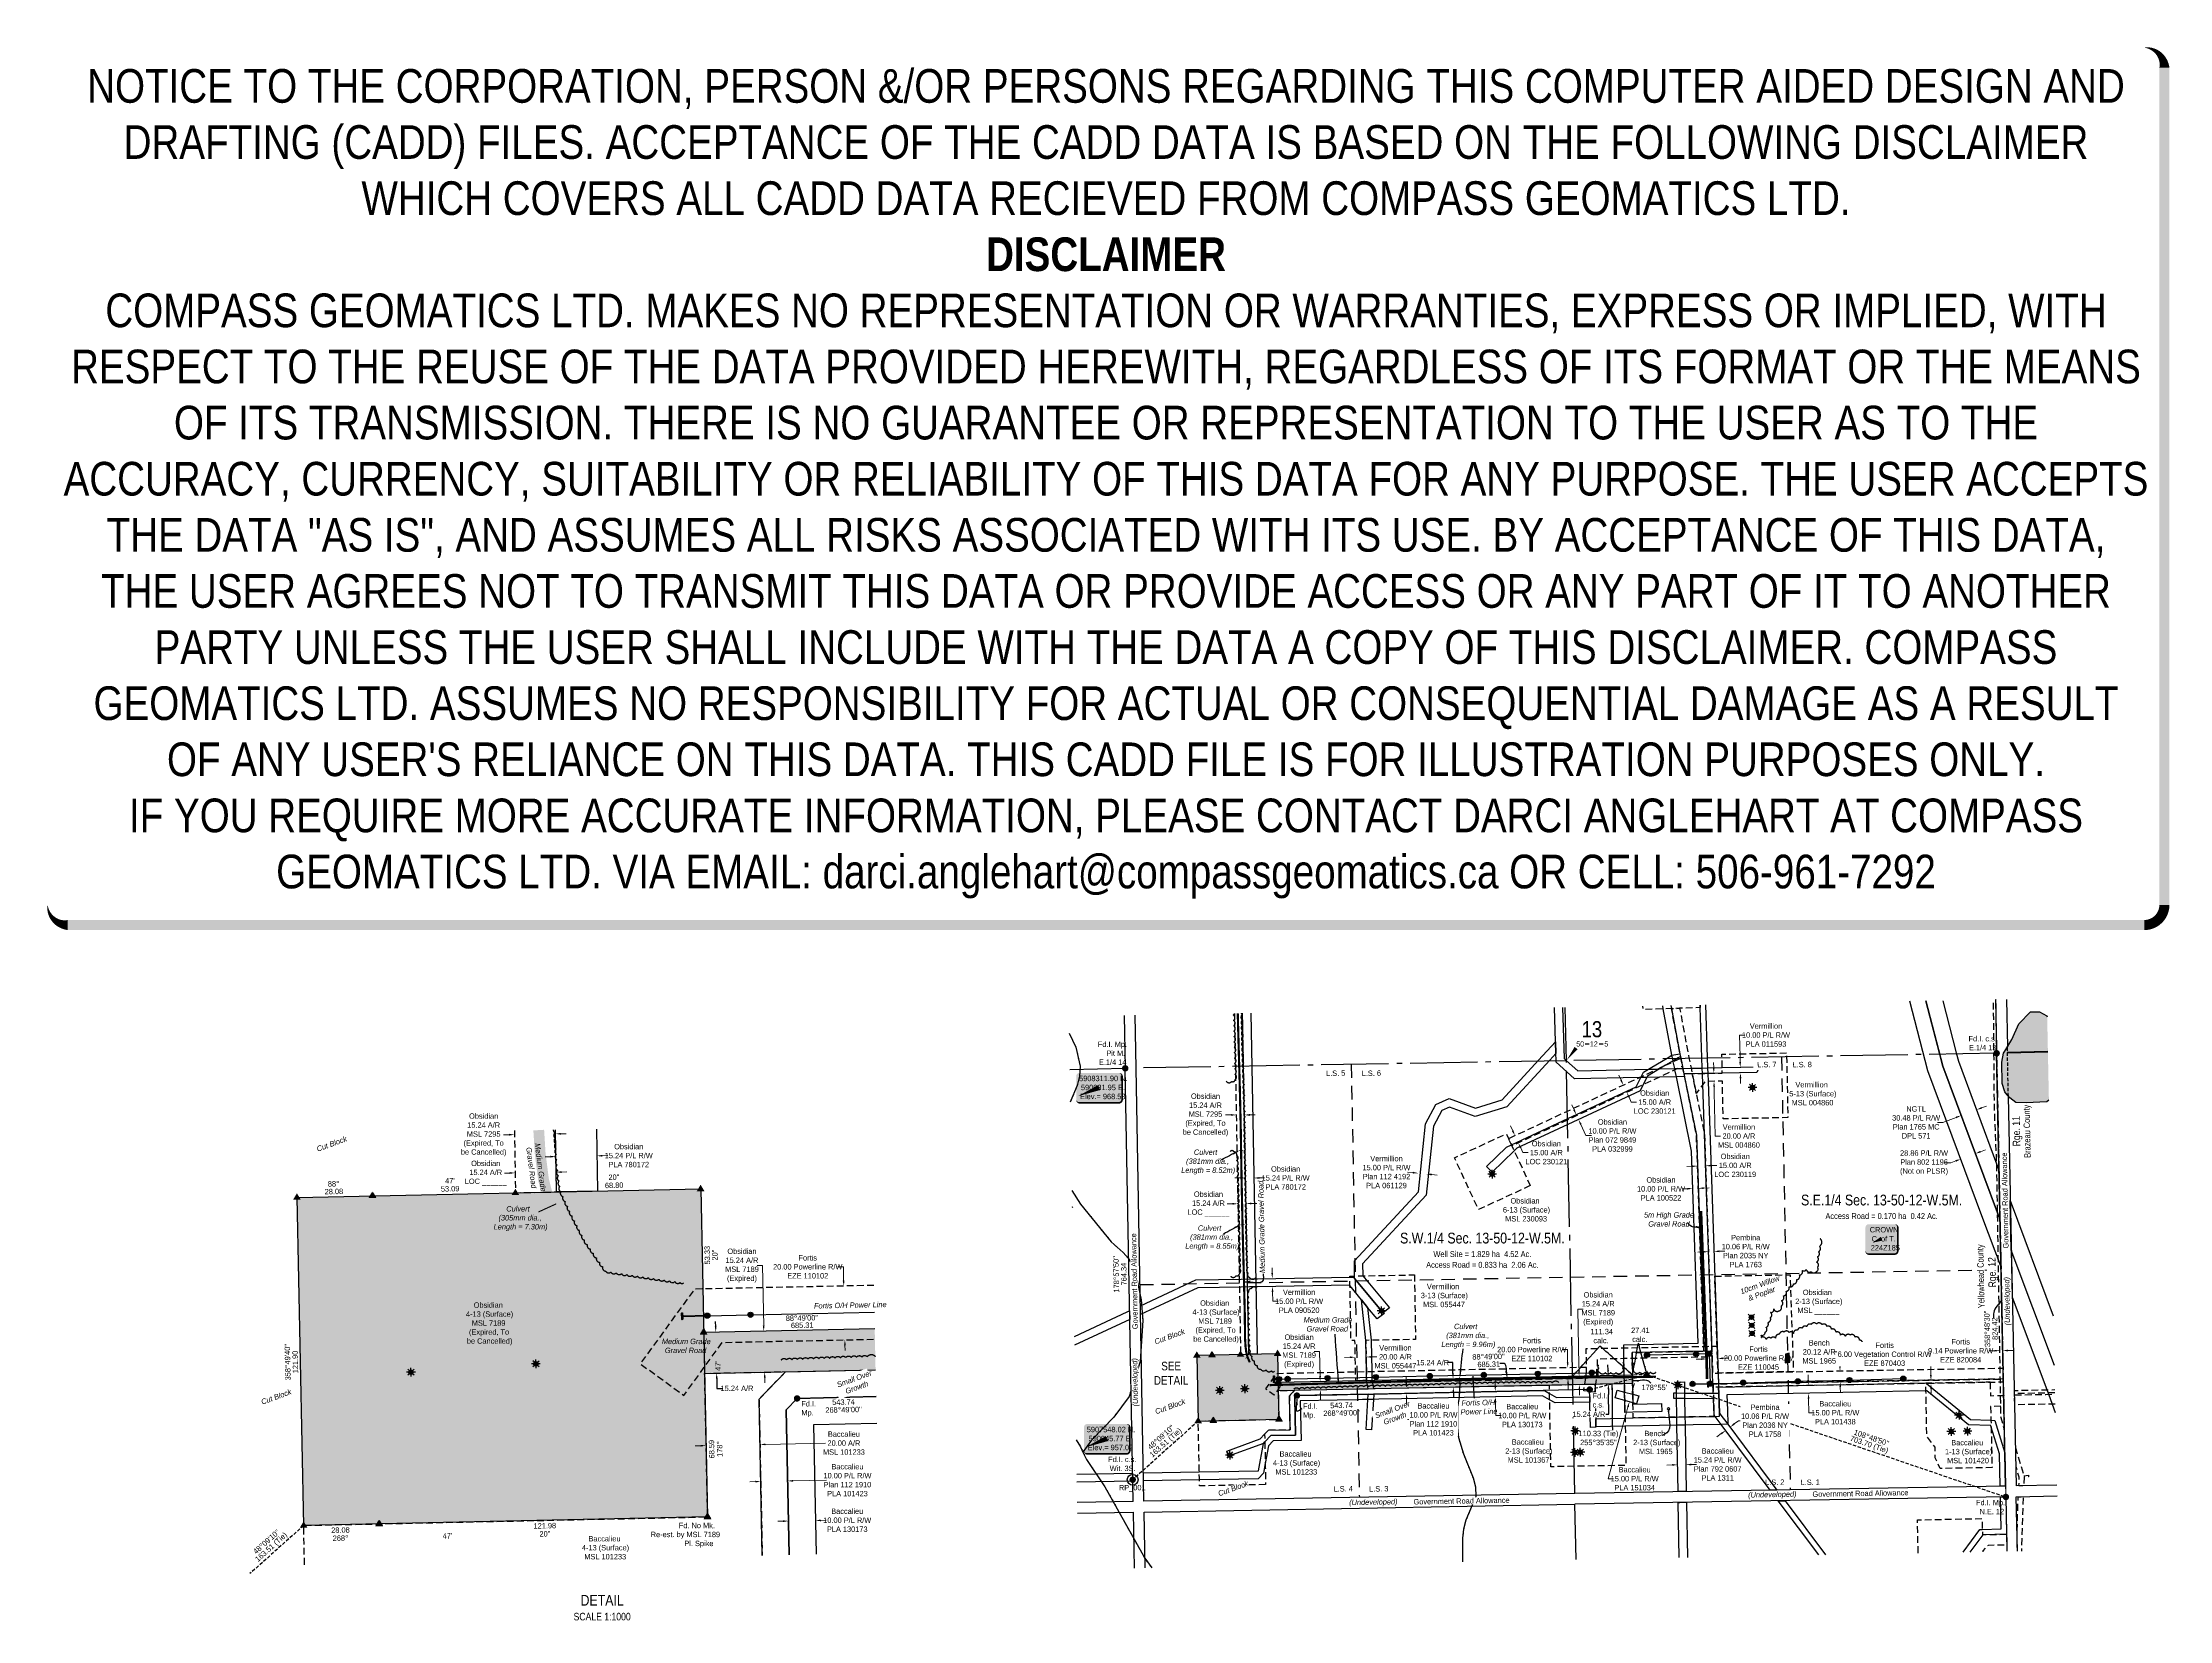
# Model space of a CAD drawing. Extents: x 588922 to 592870, y 5907287 to 5910216.
import ezdxf
from ezdxf.enums import TextEntityAlignment as Align

# ---------------------------------------------------------------- set-up
doc = ezdxf.new("R2010")
doc.units = 0
doc.header["$LTSCALE"] = 5
doc.header["$PDSIZE"] = 0.5
for name, pattern in [('0', [1, 1, 0]), ('BORDER2', [22.225, 6.35, -3.175, 6.35, -3.175, 0, -3.175]), ('foc-ACCESSROAD', [3.75, 2.5, -1.25]), ('foc-FLOWLINE', [3.75, 2.5, -1.25]), ('foc-LSD', [8, 5, -3]), ('foc-QUARTERLINE', [33, 25, -3, 2, -3]), ('foc-TIELINE', [1.875, 1.25, -0.625]), ('foc-TRAV', [1.875, 1.25, -0.625]), ('foc-WHEELTRACKS', [2, 0.4, -1.6]), ('POWERLINE5', [7.8, 2.4, -0.6, 0.6, -0.6, 0.6, -0.6, 2.4])]:
    doc.linetypes.add(name, pattern=pattern)
doc.layers.get('Defpoints').update_dxf_attribs({"color": 9})
for name, color, linetype in [('10', 1, 'Continuous'), ('35', 37, 'Continuous'), ('9', 3, 'Continuous'), ('AS-POWER', 104, 'foc-POWER'), ('AS-POWER-EXISTING', 72, 'POWERLINE5'), ('AS-POWER-EXISTING-ANC', 72, 'Continuous'), ('AS-ROADS', 254, 'Continuous'), ('AS-UNDERLAY-H', 141, 'Continuous'), ('C-AR', 13, 'foc-ACCESSROAD'), ('C-RW', 13, 'Continuous'), ('C-SYMBOL', 7, 'Continuous'), ('C-WS', 13, 'foc-ACCESSROAD'), ('C-WS-S', 8, 'Continuous'), ('CG-NOTES', 7, 'Continuous'), ('D-TXT', 6, 'Continuous'), ('DETAIL-T', 7, 'Continuous'), ('F-AR', 190, 'foc-ACCESSROAD'), ('F-EZE', 190, 'foc-FLOWLINE'), ('F-RW', 190, 'Continuous'), ('F-WS', 190, 'foc-ACCESSROAD'), ('F-WS-S', 8, 'Continuous'), ('L-33', 7, 'Continuous'), ('L-AREAREQUIRED', 7, 'Continuous'), ('L-AREAWORK', 5, 'Continuous'), ('L-BD', 7, 'Continuous'), ('L-BD1', 253, 'Continuous'), ('L-MON', 1, 'Continuous'), ('L-QSEC', 8, 'foc-QUARTERLINE'), ('L-ROAD-T', 7, 'Continuous'), ('L-SEC', 7, 'Continuous'), ('L-SECLBL', 7, 'Continuous'), ('L-SECTION-LSD', 7, 'foc-LSD'), ('L-TIE', 7, 'foc-TIELINE'), ('L-WATER-DASH', 7, 'foc-TRAV'), ('P-PROPOSED', 10, 'Continuous'), ('P-PROPOSED-H', 21, 'Continuous'), ('P-TRAV', 4, 'foc-TRAV'), ('P-TXT', 4, 'Continuous'), ('T-BUSH', 110, '0'), ('T-BUSH-T', 110, 'Continuous'), ('T-CREEK', 160, 'Continuous'), ('T-WATER-H', 133, 'Continuous'), ('T-WATER-P3', 160, 'foc-WHEELTRACKS')]:
    doc.layers.add(name, color=color, linetype=linetype)
doc.layers.add('AS-COUNTY', color=7, linetype='BORDER2', lineweight=60, true_color=0xcc33ff)
for name, color, linetype, lineweight in [('AS-GENERAL', 48, 'Continuous', 18), ('C-AR-T', 13, 'Continuous', 9), ('C-RW-T', 13, 'Continuous', 9), ('C-WS-T', 13, 'Continuous', 9), ('F-AR-T', 190, 'Continuous', 9), ('F-EZE-T', 190, 'Continuous', 9), ('F-RW-T', 190, 'Continuous', 9), ('F-WS-T', 190, 'Continuous', 9), ('T-TEXT', 48, 'Continuous', 18)]:
    doc.layers.add(name, color=color, linetype=linetype, lineweight=lineweight)
doc.layers.add('DISCLAIMER', color=7, linetype='Continuous', plot=False)
doc.styles.add('100L', font='ARIALN.TTF', dxfattribs={"height": 11})
doc.styles.add('175L', font='ARIALN.TTF', dxfattribs={"height": 20})
doc.styles.add('240', font='ARIALN.TTF', dxfattribs={"height": 30})
doc.styles.add('80', font='ARIALN.TTF', dxfattribs={"height": 10})
doc.styles.add('80CG', font='ARIALN.TTF', dxfattribs={"height": 10})
doc.styles.add('80L', font='ARIALN.TTF', dxfattribs={"height": 10})
doc.styles.add('80LS', font='ARIALNI.TTF', dxfattribs={"height": 10})
doc.styles.add('foc-LtypeFont', font='ARIALN.TTF', dxfattribs={"height": 7.35})
doc.styles.add('SIMPLEX', font='ARIALN.TTF')
doc.linetypes.add('foc-POWER', pattern='A,6,-1,["P",foc-LtypeFont,S=0.2,R=0,X=-0.625,Y=-0.75],-1.24,4', length=12.24)
doc.linetypes.add('foc-TOPO-flowdirection-NOLINE', pattern='A,0,[">",foc-LtypeFont,S=0.3,R=0,X=0,Y=-0.945],-20,[">",foc-LtypeFont,S=0.3,R=0,X=0,Y=-0.945],0', length=20)
doc.dimstyles.new('Compass 5 000', dxfattribs={"dimscale": 5, "dimtxt": 9, "dimasz": 2, "dimexe": 0.2, "dimexo": 0.0625, "dimgap": 0.5, "dimtad": 0, "dimtih": 1, "dimtoh": 1, "dimzin": 0, "dimdsep": 46, "dimtxsty": '80CG', "dimcen": 0.1, "dimse1": 1, "dimse2": 1, "dimclrd": 256, "dimclrt": 256, "dimaunit": 1, "dimadec": 4, "dimazin": 0, "dimtfac": 0.06, "dimtofl": 0, "dimtmove": 0, "dimatfit": 1, "dimfxl": 0.2, "dimtolj": 1, "dimtzin": 0, "dimlwd": -1, "dimarcsym": 0})

# ---------------------------------------------------------------- blocks, each defined once
blk = doc.blocks.new('L-SECLBL')
at = {"layer": '9', "color": 7}
for p, q in [((-5.1, -27.8), (-12.3, -27.8)), ((20.7, -27.8), (13.5, -27.8))]:
    blk.add_line(p, q, dxfattribs=at)
at = {"layer": '10', "color": 2, "style": 'SIMPLEX'}
blk.add_attdef('SEC', text='', height=30, dxfattribs=at).set_placement((0, 0), align=Align.MIDDLE)
at = {"layer": '10', "color": 5, "style": '80L'}
blk.add_attdef('TWP', text='', height=9.5, dxfattribs=at).set_placement((-14.4, -27.4), align=Align.MIDDLE_RIGHT)
blk.add_attdef('RGE', text='', height=9.5, dxfattribs=at).set_placement((3.6, -27.4), align=Align.MIDDLE_CENTER)
blk.add_attdef('MER', text='', height=9.5, dxfattribs=at).set_placement((23.2, -27.4), align=Align.MIDDLE_LEFT)
blk = doc.blocks.new('POWERPOLE')
h = blk.add_hatch(color=255)
edge = h.paths.add_edge_path()
edge.add_arc((0, 0), 0.96, 0, 360)
at = {"linetype": 'Continuous'}
for p, q in [((0.68, -0.68), (-0.68, 0.68)), ((-0.68, -0.68), (0.68, 0.68))]:
    blk.add_line(p, q, dxfattribs=at)
blk.add_circle((0, 0), 0.96, dxfattribs=at)
blk = doc.blocks.new('*D43')
at = {"layer": 'C-AR-T', "transparency": 16777216}
for p, q in [((591984.2, 5908130), (591974.2, 5908129.7)), ((592019.2, 5908131.2), (592030, 5908131.6))]:
    blk.add_line(p, q, dxfattribs=at)
for points in [[(592019.1, 5908132.9), (592019.2, 5908129.6), (592009.2, 5908130.9)], [(591984.2, 5908131.7), (591984.3, 5908128.4), (591994.2, 5908130.4)]]:
    blk.add_solid(points, dxfattribs=at)
at = {"layer": 'Defpoints', "color": 0, "transparency": 16777216}
for p in [(591993.6, 5908149.1), (592008.5, 5908149.6), (592009.2, 5908130.9)]:
    blk.add_point(p, dxfattribs=at)
at = {"layer": 'C-AR-T', "transparency": 16777216, "insert": (592064.3, 5908131.6), "char_height": 10, "attachment_point": 5, "style": '80CG'}
blk.add_mtext('\\A1;Obsidian\\P15.00 A/R\\PLOC 230119', dxfattribs=at)
blk = doc.blocks.new('*D44')
at = {"layer": 'C-AR-T', "transparency": 16777216}
for p, q in [((591852.3, 5908289.9), (591848.1, 5908299)), ((591867.1, 5908258.2), (591871.3, 5908249.1)), ((591871.3, 5908249.1), (591881.3, 5908249.1))]:
    blk.add_line(p, q, dxfattribs=at)
for points in [[(591853.8, 5908290.6), (591850.8, 5908289.2), (591856.5, 5908280.8)], [(591868.6, 5908258.9), (591865.6, 5908257.5), (591862.9, 5908267.2)]]:
    blk.add_solid(points, dxfattribs=at)
at = {"layer": 'Defpoints', "color": 0, "transparency": 16777216}
for p in [(591858.3, 5908281.7), (591862.9, 5908267.2), (591864.6, 5908268.1)]:
    blk.add_point(p, dxfattribs=at)
at = {"layer": 'C-AR-T', "transparency": 16777216, "insert": (591914.8, 5908249.1), "char_height": 10, "attachment_point": 5, "style": '80CG'}
blk.add_mtext('\\A1;Obsidian\\P15.00 A/R\\PLOC 230121', dxfattribs=at)
blk = doc.blocks.new('*D45')
at = {"layer": 'C-AR-T', "transparency": 16777216}
for p, q in [((591651.2, 5908196), (591646.9, 5908205.1)), ((591666, 5908164.3), (591670.2, 5908155.3)), ((591670.2, 5908155.3), (591680.2, 5908155.3))]:
    blk.add_line(p, q, dxfattribs=at)
for points in [[(591652.7, 5908196.7), (591649.6, 5908195.3), (591655.4, 5908187)], [(591667.5, 5908165), (591664.5, 5908163.6), (591661.7, 5908173.4)]]:
    blk.add_solid(points, dxfattribs=at)
at = {"layer": 'Defpoints', "color": 0, "transparency": 16777216}
for p in [(591661.7, 5908173.4), (591663.4, 5908190.7), (591669.8, 5908177.1)]:
    blk.add_point(p, dxfattribs=at)
at = {"layer": 'C-AR-T', "transparency": 16777216, "insert": (591713.7, 5908155.3), "char_height": 10, "attachment_point": 5, "style": '80CG'}
blk.add_mtext('\\A1;Obsidian\\P15.00 A/R\\PLOC 230121', dxfattribs=at)
blk = doc.blocks.new('*D46')
at = {"layer": 'C-AR-T', "transparency": 16777216}
for p, q in [((591292.7, 5907786.2), (591282.7, 5907786.2)), ((591293.6, 5907740.4), (591292.7, 5907786.2)), ((591294.4, 5907705.1), (591294.6, 5907695.1))]:
    blk.add_line(p, q, dxfattribs=at)
for points in [[(591295.3, 5907740.4), (591291.9, 5907740.3), (591293.8, 5907730.4)], [(591296, 5907705.2), (591292.7, 5907705.1), (591294.1, 5907715.1)]]:
    blk.add_solid(points, dxfattribs=at)
at = {"layer": 'Defpoints', "color": 0, "transparency": 16777216}
for p in [(591274.3, 5907730), (591274.6, 5907714.7), (591293.8, 5907730.4)]:
    blk.add_point(p, dxfattribs=at)
at = {"layer": 'C-AR-T', "transparency": 16777216, "insert": (591254.7, 5907786.2), "char_height": 10, "attachment_point": 5, "style": '80CG'}
blk.add_mtext('\\A1;Obsidian\\P15.24 A/R\\PMSL 7189\\P(Expired)', dxfattribs=at)
blk = doc.blocks.new('*D47')
at = {"layer": 'C-AR-T', "transparency": 16777216}
for p, q in [((591781.9, 5907864.9), (591771.9, 5907864.9)), ((591771.9, 5907864.9), (591774.1, 5907760.3)), ((591774.3, 5907750.3), (591774.1, 5907760.3)), ((591775.1, 5907715), (591775.3, 5907705))]:
    blk.add_line(p, q, dxfattribs=at)
for points in [[(591776, 5907750.3), (591772.7, 5907750.2), (591774.5, 5907740.3)], [(591776.7, 5907715.1), (591773.4, 5907715), (591774.9, 5907725)]]:
    blk.add_solid(points, dxfattribs=at)
at = {"layer": 'Defpoints', "color": 0, "transparency": 16777216}
for p in [(591774.5, 5907740.3), (591838.2, 5907741.6), (591838.5, 5907726.4)]:
    blk.add_point(p, dxfattribs=at)
at = {"layer": 'C-AR-T', "transparency": 16777216, "insert": (591809.9, 5907864.9), "char_height": 10, "attachment_point": 5, "style": '80CG'}
blk.add_mtext('\\A1;Obsidian\\P15.24 A/R\\PMSL 7189\\P(Expired)', dxfattribs=at)
blk = doc.blocks.new('*D48')
at = {"layer": 'C-AR-T', "transparency": 16777216}
for p, q in [((591128, 5908225.3), (591118, 5908225.3)), ((591163.3, 5908225.3), (591173.3, 5908225.3))]:
    blk.add_line(p, q, dxfattribs=at)
for points in [[(591128, 5908227), (591128, 5908223.6), (591138, 5908225.3)], [(591163.3, 5908227), (591163.3, 5908223.6), (591153.3, 5908225.3)]]:
    blk.add_solid(points, dxfattribs=at)
at = {"layer": 'Defpoints', "color": 0, "transparency": 16777216}
for p in [(591138, 5908225.3), (591138, 5908059.4), (591153.3, 5908059.4)]:
    blk.add_point(p, dxfattribs=at)
at = {"layer": 'C-AR-T', "transparency": 16777216, "insert": (591080.9, 5908225.3), "char_height": 10, "attachment_point": 5, "style": '80CG'}
blk.add_mtext('\\A1;Obsidian\\P15.24 A/R\\PMSL 7295\\P(Expired, To\\Pbe Cancelled)', dxfattribs=at)
blk = doc.blocks.new('*D49')
at = {"layer": 'C-RW-T', "transparency": 16777216}
for p, q in [((591765, 5908234.9), (591760.8, 5908244)), ((591777.7, 5908207.7), (591787.2, 5908187.2)), ((591787.2, 5908187.2), (591797.2, 5908187.2))]:
    blk.add_line(p, q, dxfattribs=at)
for points in [[(591766.5, 5908235.6), (591763.5, 5908234.2), (591769.2, 5908225.8)], [(591779.2, 5908208.4), (591776.2, 5908207), (591773.5, 5908216.8)]]:
    blk.add_solid(points, dxfattribs=at)
at = {"layer": 'Defpoints', "color": 0, "transparency": 16777216}
for p in [(591753.7, 5908218.6), (591773.5, 5908216.8), (591757.9, 5908209.5)]:
    blk.add_point(p, dxfattribs=at)
at = {"layer": 'C-RW-T', "transparency": 16777216, "insert": (591836.3, 5908187.2), "char_height": 10, "attachment_point": 5, "style": '80CG'}
blk.add_mtext('\\A1;Obsidian\\P10.00 P/L R/W\\PPlan 072 9849\\PPLA 032999', dxfattribs=at)
blk = doc.blocks.new('*D50')
at = {"layer": 'C-RW-T', "transparency": 16777216}
for p, q in [((591975.6, 5908088.4), (591965.6, 5908088)), ((592005.6, 5908089.4), (592015.6, 5908089.8))]:
    blk.add_line(p, q, dxfattribs=at)
for points in [[(591975.5, 5908090), (591975.6, 5908086.7), (591985.6, 5908088.7)], [(592005.6, 5908091.1), (592005.7, 5908087.8), (591995.6, 5908089.1)]]:
    blk.add_solid(points, dxfattribs=at)
at = {"layer": 'Defpoints', "color": 0, "transparency": 16777216}
for p in [(591985.6, 5908088.7), (591986.6, 5908059.2), (591996.7, 5908059.5)]:
    blk.add_point(p, dxfattribs=at)
at = {"layer": 'C-RW-T', "transparency": 16777216, "insert": (591926.5, 5908088), "char_height": 10, "attachment_point": 5, "style": '80CG'}
blk.add_mtext('\\A1;Obsidian\\P10.00 P/L R/W\\PPLA 100522', dxfattribs=at)
blk = doc.blocks.new('*D51')
at = {"layer": 'C-RW-T', "transparency": 16777216}
for p, q in [((591145.5, 5908108.3), (591135.5, 5908108.3)), ((591180.6, 5908108.3), (591190.6, 5908108.3))]:
    blk.add_line(p, q, dxfattribs=at)
for points in [[(591145.5, 5908110), (591145.5, 5908106.6), (591155.5, 5908108.3)], [(591180.6, 5908110), (591180.6, 5908106.6), (591170.6, 5908108.3)]]:
    blk.add_solid(points, dxfattribs=at)
at = {"layer": 'Defpoints', "color": 0, "transparency": 16777216}
for p in [(591170.6, 5908108.3), (591155.5, 5908012.8), (591170.6, 5908012.8)]:
    blk.add_point(p, dxfattribs=at)
at = {"layer": 'C-RW-T', "transparency": 16777216, "insert": (591229.7, 5908108.3), "char_height": 10, "attachment_point": 5, "style": '80CG'}
blk.add_mtext('\\A1;Obsidian\\P15.24 P/L R/W\\PPLA 780172', dxfattribs=at)
blk = doc.blocks.new('*D52')
at = {"layer": 'Defpoints', "color": 0, "transparency": 16777216}
for p in [(592218.8, 5907749.3), (592258.8, 5907750), (592219.1, 5907729.3)]:
    blk.add_point(p, dxfattribs=at)
at = {"layer": 'F-AR-T', "transparency": 16777216}
for p, q in [((592258.2, 5907785.4), (592248.2, 5907785.4)), ((592258.6, 5907760), (592258.2, 5907785.4)), ((592259.3, 5907720), (592259.5, 5907710))]:
    blk.add_line(p, q, dxfattribs=at)
for points in [[(592260.3, 5907760.1), (592256.9, 5907760), (592258.8, 5907750)], [(592261, 5907720), (592257.6, 5907719.9), (592259.1, 5907730)]]:
    blk.add_solid(points, dxfattribs=at)
at = {"layer": 'F-AR-T', "transparency": 16777216, "insert": (592220.2, 5907785.4), "char_height": 10, "attachment_point": 5, "style": '80CG'}
blk.add_mtext('\\A1;Bench\\P20.12 A/R\\PMSL 1965', dxfattribs=at)
blk = doc.blocks.new('*D53')
at = {"layer": 'Defpoints', "color": 0, "transparency": 16777216}
for p in [(592023.6, 5908302.7), (592024.6, 5908302.7), (592023.9, 5908287.7)]:
    blk.add_point(p, dxfattribs=at)
at = {"layer": 'F-AR-T', "transparency": 16777216}
for p, q in [((592024.4, 5908312.7), (592024.2, 5908322.7)), ((592025.1, 5908277.7), (592025.3, 5908267.7)), ((592026.9, 5908186.1), (592025.3, 5908267.7)), ((592036.9, 5908186.1), (592026.9, 5908186.1))]:
    blk.add_line(p, q, dxfattribs=at)
for points in [[(592026, 5908312.7), (592022.7, 5908312.7), (592024.6, 5908302.7)], [(592026.7, 5908277.7), (592023.4, 5908277.7), (592024.9, 5908287.7)]]:
    blk.add_solid(points, dxfattribs=at)
at = {"layer": 'F-AR-T', "transparency": 16777216, "insert": (592071.1, 5908186.1), "char_height": 10, "attachment_point": 5, "style": '80CG'}
blk.add_mtext('\\A1;Vermillion\\P20.00 A/R\\PMSL 004860', dxfattribs=at)
blk = doc.blocks.new('*D54')
at = {"layer": 'Defpoints', "color": 0, "transparency": 16777216}
for p in [(591359.1, 5907774.1), (591379.2, 5907775.9), (591379.2, 5907774.5)]:
    blk.add_point(p, dxfattribs=at)
at = {"layer": 'F-AR-T', "transparency": 16777216}
for p, q in [((591349, 5907775.3), (591339.1, 5907775.1)), ((591389.2, 5907776.1), (591399.2, 5907776.2))]:
    blk.add_line(p, q, dxfattribs=at)
for points in [[(591389.2, 5907777.7), (591389.2, 5907774.4), (591379.2, 5907775.9)], [(591349, 5907777), (591349.1, 5907773.7), (591359, 5907775.5)]]:
    blk.add_solid(points, dxfattribs=at)
at = {"layer": 'F-AR-T', "transparency": 16777216, "insert": (591433.5, 5907776.2), "char_height": 10, "attachment_point": 5, "style": '80CG'}
blk.add_mtext('\\A1;Vermillion\\P20.00 A/R\\PMSL 055447', dxfattribs=at)
blk = doc.blocks.new('*D55')
at = {"layer": 'Defpoints', "color": 0, "transparency": 16777216}
for p in [(592011.7, 5907767.3), (592031.4, 5907773.1), (592031.6, 5907768)]:
    blk.add_point(p, dxfattribs=at)
at = {"layer": 'F-EZE-T', "transparency": 16777216}
for p, q in [((592001.5, 5907772.1), (591991.5, 5907771.8)), ((592041.4, 5907773.5), (592051.4, 5907773.8))]:
    blk.add_line(p, q, dxfattribs=at)
for points in [[(592001.5, 5907773.8), (592001.6, 5907770.4), (592011.5, 5907772.4)], [(592041.4, 5907775.1), (592041.5, 5907771.8), (592031.4, 5907773.1)]]:
    blk.add_solid(points, dxfattribs=at)
at = {"layer": 'F-EZE-T', "transparency": 16777216, "insert": (592107.5, 5907773.8), "char_height": 10, "attachment_point": 5, "style": '80CG'}
blk.add_mtext('\\A1;Fortis\\P20.00 Powerline R/W\\PEZE 110045', dxfattribs=at)
blk = doc.blocks.new('*D56')
at = {"layer": 'Defpoints', "color": 0, "transparency": 16777216}
for p in [(591635.1, 5907753.6), (591753.4, 5907755.8), (591635.5, 5907733.7)]:
    blk.add_point(p, dxfattribs=at)
at = {"layer": 'F-EZE-T', "transparency": 16777216}
for p, q in [((591752.8, 5907789.7), (591742.8, 5907789.7)), ((591753.2, 5907765.8), (591752.8, 5907789.7)), ((591754, 5907725.9), (591754.1, 5907715.9))]:
    blk.add_line(p, q, dxfattribs=at)
for points in [[(591754.9, 5907765.9), (591751.6, 5907765.8), (591753.4, 5907755.8)], [(591755.6, 5907726), (591752.3, 5907725.9), (591753.8, 5907735.9)]]:
    blk.add_solid(points, dxfattribs=at)
at = {"layer": 'F-EZE-T', "transparency": 16777216, "insert": (591686.7, 5907789.7), "char_height": 10, "attachment_point": 5, "style": '80CG'}
blk.add_mtext('\\A1;Fortis\\P20.00 Powerline R/W\\PEZE 110102', dxfattribs=at)
blk = doc.blocks.new('*D57')
at = {"layer": 'Defpoints', "color": 0, "transparency": 16777216}
for p in [(592388.3, 5907731.7), (592388.4, 5907725.7), (592427.6, 5907732.4)]:
    blk.add_point(p, dxfattribs=at)
at = {"layer": 'F-EZE-T', "transparency": 16777216}
for p, q in [((592426.8, 5907781), (592416.8, 5907781)), ((592427.4, 5907742.4), (592426.8, 5907781)), ((592427.9, 5907716.4), (592428.1, 5907706.4))]:
    blk.add_line(p, q, dxfattribs=at)
for points in [[(592429.1, 5907742.5), (592425.8, 5907742.4), (592427.6, 5907732.4)], [(592429.6, 5907716.4), (592426.2, 5907716.3), (592427.7, 5907726.4)]]:
    blk.add_solid(points, dxfattribs=at)
at = {"layer": 'F-EZE-T', "transparency": 16777216, "insert": (592341.6, 5907781), "char_height": 10, "attachment_point": 5, "style": '80CG', "bg_fill": 3, "box_fill_scale": 1.1, "bg_fill_color": 256, "bg_fill_true_color": 13158600, "bg_fill_transparency": 0}
blk.add_mtext('\\A1;Fortis\\P6.00 Vegetation Control R/W\\PEZE 870403', dxfattribs=at)
blk = doc.blocks.new('*D58')
at = {"layer": 'Defpoints', "color": 0, "transparency": 16777216}
for p in [(592555.1, 5907819.2), (592560.1, 5907819.3), (592555.6, 5907787.7)]:
    blk.add_point(p, dxfattribs=at)
at = {"layer": 'F-EZE-T', "transparency": 16777216}
for p, q in [((592545.6, 5907787.5), (592535.6, 5907787.4)), ((592570.6, 5907787.9), (592580.6, 5907788.1))]:
    blk.add_line(p, q, dxfattribs=at)
for points in [[(592545.6, 5907789.2), (592545.6, 5907785.9), (592555.6, 5907787.7)], [(592570.6, 5907789.6), (592570.6, 5907786.3), (592560.6, 5907787.8)]]:
    blk.add_solid(points, dxfattribs=at)
at = {"layer": 'F-EZE-T', "transparency": 16777216, "insert": (592482.8, 5907787.4), "char_height": 10, "attachment_point": 5, "style": '80CG'}
blk.add_mtext('\\A1;Fortis\\P9.14 Powerline R/W\\PEZE 820084', dxfattribs=at)
blk = doc.blocks.new('*D59')
at = {"layer": 'Defpoints', "color": 0, "transparency": 16777216}
for p in [(592482.1, 5908228.4), (592483.7, 5908224.2), (592510.6, 5908239.1)]:
    blk.add_point(p, dxfattribs=at)
at = {"layer": 'F-RW-T', "transparency": 16777216}
for p, q in [((592474.3, 5908220.7), (592449.5, 5908211.5)), ((592521.6, 5908238.4), (592530.9, 5908241.8)), ((592449.5, 5908211.5), (592439.5, 5908211.5))]:
    blk.add_line(p, q, dxfattribs=at)
for points in [[(592473.8, 5908222.3), (592474.9, 5908219.2), (592483.7, 5908224.2)], [(592521, 5908239.9), (592522.2, 5908236.8), (592512.2, 5908234.9)]]:
    blk.add_solid(points, dxfattribs=at)
at = {"layer": 'F-RW-T', "transparency": 16777216, "insert": (592400.1, 5908211.5), "char_height": 10, "attachment_point": 5, "style": '80CG'}
blk.add_mtext('\\A1;NGTL\\P30.48 P/L R/W\\PPlan 1765 MC\\PDPL 571', dxfattribs=at)
blk = doc.blocks.new('*D60')
at = {"layer": 'Defpoints', "color": 0, "transparency": 16777216}
for p in [(591956.8, 5907606.6), (591972, 5907606.9), (591972.6, 5907576)]:
    blk.add_point(p, dxfattribs=at)
at = {"layer": 'F-RW-T', "transparency": 16777216}
for p, q in [((591947.4, 5907575.5), (591937.4, 5907575.3)), ((591982.6, 5907576.2), (591992.6, 5907576.4))]:
    blk.add_line(p, q, dxfattribs=at)
for points in [[(591947.3, 5907577.2), (591947.4, 5907573.9), (591957.4, 5907575.7)], [(591982.6, 5907577.8), (591982.6, 5907574.5), (591972.6, 5907576)]]:
    blk.add_solid(points, dxfattribs=at)
at = {"layer": 'F-RW-T', "transparency": 16777216, "insert": (592031.7, 5907576.4), "char_height": 10, "attachment_point": 5, "style": '80CG'}
blk.add_mtext('\\A1;Baccalieu\\P15.24 P/L R/W\\PPlan 792 0607\\PPLA 1311', dxfattribs=at)
blk = doc.blocks.new('*D61')
at = {"layer": 'Defpoints', "color": 0, "transparency": 16777216}
for p in [(592048.9, 5907636.1), (592054.5, 5907645.6), (592057, 5907642.2)]:
    blk.add_point(p, dxfattribs=at)
at = {"layer": 'F-RW-T', "transparency": 16777216}
for p, q in [((592038.4, 5907633.6), (592030.4, 5907627.6)), ((592062.5, 5907651.6), (592070.5, 5907657.6)), ((592070.5, 5907657.6), (592080.5, 5907657.6))]:
    blk.add_line(p, q, dxfattribs=at)
for points in [[(592037.4, 5907634.9), (592039.4, 5907632.2), (592046.4, 5907639.6)], [(592061.5, 5907653), (592063.5, 5907650.3), (592054.5, 5907645.6)]]:
    blk.add_solid(points, dxfattribs=at)
at = {"layer": 'F-RW-T', "transparency": 16777216, "insert": (592119.6, 5907657.6), "char_height": 10, "attachment_point": 5, "style": '80CG', "bg_fill": 3, "box_fill_scale": 1.1, "bg_fill_color": 256, "bg_fill_true_color": 13158600, "bg_fill_transparency": 0}
blk.add_mtext('\\A1;Pembina\\P10.06 P/L R/W\\PPlan 2036 NY\\PPLA 1758', dxfattribs=at)
blk = doc.blocks.new('*D62')
at = {"layer": 'Defpoints', "color": 0, "transparency": 16777216}
for p in [(592024.7, 5907971.8), (592017.6, 5907885.3), (592027.6, 5907885.7)]:
    blk.add_point(p, dxfattribs=at)
at = {"layer": 'F-RW-T', "transparency": 16777216}
for p, q in [((592004.6, 5907971.1), (591994.6, 5907970.8)), ((592034.7, 5907972.2), (592044.7, 5907972.5))]:
    blk.add_line(p, q, dxfattribs=at)
for points in [[(592004.6, 5907972.8), (592004.7, 5907969.5), (592014.6, 5907971.5)], [(592034.6, 5907973.8), (592034.7, 5907970.5), (592024.7, 5907971.8)]]:
    blk.add_solid(points, dxfattribs=at)
at = {"layer": 'F-RW-T', "transparency": 16777216, "insert": (592083.7, 5907972.5), "char_height": 10, "attachment_point": 5, "style": '80CG'}
blk.add_mtext('\\A1;Pembina\\P10.06 P/L R/W\\PPlan 2035 NY\\PPLA 1763', dxfattribs=at)
blk = doc.blocks.new('*D63')
at = {"layer": 'Defpoints', "color": 0, "transparency": 16777216}
for p in [(592073.3, 5908313.6), (592073.5, 5908303.4), (592073.6, 5908313.6)]:
    blk.add_point(p, dxfattribs=at)
at = {"layer": 'F-RW-T', "transparency": 16777216}
for p, q in [((592082.3, 5908373.6), (592072.3, 5908373.6)), ((592072.3, 5908373.6), (592073.2, 5908333.6)), ((592073.4, 5908323.6), (592073.2, 5908333.6)), ((592074.1, 5908293.4), (592074.3, 5908283.4))]:
    blk.add_line(p, q, dxfattribs=at)
for points in [[(592075.1, 5908323.6), (592071.8, 5908323.5), (592073.6, 5908313.6)], [(592075.8, 5908293.4), (592072.4, 5908293.3), (592073.9, 5908303.4)]]:
    blk.add_solid(points, dxfattribs=at)
at = {"layer": 'F-RW-T', "transparency": 16777216, "insert": (592121.4, 5908373.6), "char_height": 10, "attachment_point": 5, "style": '80CG'}
blk.add_mtext('\\A1;Vermillion\\P10.00 P/L R/W\\PPLA 011593', dxfattribs=at)
blk = doc.blocks.new('*D64')
at = {"layer": 'Defpoints', "color": 0, "transparency": 16777216}
for p in [(591475.8, 5908115.8), (591475.9, 5908117.1), (591490.7, 5908114.2)]:
    blk.add_point(p, dxfattribs=at)
at = {"layer": 'F-RW-T', "transparency": 16777216}
for p, q in [((591466, 5908118.2), (591456, 5908119.2)), ((591500.8, 5908114.5), (591510.7, 5908113.5))]:
    blk.add_line(p, q, dxfattribs=at)
for points in [[(591466.1, 5908119.8), (591465.8, 5908116.5), (591475.9, 5908117.1)], [(591500.9, 5908116.2), (591500.6, 5908112.9), (591490.8, 5908115.6)]]:
    blk.add_solid(points, dxfattribs=at)
at = {"layer": 'F-RW-T', "transparency": 16777216, "insert": (591416.9, 5908119.2), "char_height": 10, "attachment_point": 5, "style": '80CG'}
blk.add_mtext('\\A1;Vermillion\\P15.00 P/L R/W\\PPlan 112 4192\\PPLA 061129', dxfattribs=at)
blk = doc.blocks.new('*D65')
at = {"layer": 'Defpoints', "color": 0, "transparency": 16777216}
for p in [(591204.9, 5907921.7), (591228.9, 5907922.1), (591229.1, 5907907.1)]:
    blk.add_point(p, dxfattribs=at)
at = {"layer": 'F-RW-T', "transparency": 16777216}
for p, q in [((591204.8, 5907931.7), (591204.6, 5907941.7)), ((591205.4, 5907896.7), (591205.7, 5907879.4)), ((591205.7, 5907879.4), (591215.7, 5907879.4))]:
    blk.add_line(p, q, dxfattribs=at)
for points in [[(591206.4, 5907931.7), (591203.1, 5907931.7), (591204.9, 5907921.7)], [(591207.1, 5907896.7), (591203.7, 5907896.7), (591205.2, 5907906.7)]]:
    blk.add_solid(points, dxfattribs=at)
at = {"layer": 'F-RW-T', "transparency": 16777216, "insert": (591254.8, 5907879.4), "char_height": 10, "attachment_point": 5, "style": '80CG'}
blk.add_mtext('\\A1;Vermillion\\P15.00 P/L R/W\\PPLA 090520', dxfattribs=at)
blk = doc.blocks.new('*D66')
at = {"layer": 'Defpoints', "color": 0, "transparency": 16777216}
blk.add_point((591469.8, 5907718.7), dxfattribs=at)
at = {"layer": 'F-RW-T', "transparency": 16777216}
for p, q in [((591453.6, 5907728.4), (591453.4, 5907738.4)), ((591454.2, 5907698.4), (591455, 5907660.1)), ((591455, 5907660.1), (591465, 5907660.1))]:
    blk.add_line(p, q, dxfattribs=at)
for points in [[(591455.3, 5907728.4), (591451.9, 5907728.4), (591453.8, 5907718.4)], [(591455.9, 5907698.5), (591452.6, 5907698.4), (591454, 5907708.4)]]:
    blk.add_solid(points, dxfattribs=at)
at = {"layer": 'F-RW-T', "transparency": 16777216, "insert": (591504.1, 5907660.1), "char_height": 10, "attachment_point": 5, "style": '80CG', "bg_fill": 3, "box_fill_scale": 1.1, "bg_fill_color": 256, "bg_fill_true_color": 13158600, "bg_fill_transparency": 0}
blk.add_mtext('\\A1;Baccalieu\\P10.00 P/L R/W\\PPlan 112 1910\\PPLA 101423', dxfattribs=at)
at = {"layer": 'Defpoints', "color": 0, "transparency": 16777216}
for p in [(591454, 5907708.4), (591470, 5907708.8)]:
    blk.add_point(p, dxfattribs=at)
blk = doc.blocks.new('*D67')
at = {"layer": 'Defpoints', "color": 0, "transparency": 16777216}
for p in [(592200.2, 5907708.5), (592201.7, 5907723), (592202, 5907708.5)]:
    blk.add_point(p, dxfattribs=at)
at = {"layer": 'F-RW-T', "transparency": 16777216}
for p, q in [((592199.7, 5907732.9), (592199.5, 5907742.9)), ((592200.4, 5907698.5), (592201, 5907672.4)), ((592201, 5907672.4), (592211, 5907672.4))]:
    blk.add_line(p, q, dxfattribs=at)
for points in [[(592201.4, 5907732.9), (592198.1, 5907732.9), (592199.9, 5907722.9)], [(592202.1, 5907698.5), (592198.8, 5907698.5), (592200.2, 5907708.5)]]:
    blk.add_solid(points, dxfattribs=at)
at = {"layer": 'F-RW-T', "transparency": 16777216, "insert": (592250.1, 5907672.4), "char_height": 10, "attachment_point": 5, "style": '80CG'}
blk.add_mtext('\\A1;Baccalieu\\P15.00 P/L R/W\\PPLA 101438', dxfattribs=at)
blk = doc.blocks.new('*D68')
at = {"layer": 'Defpoints', "color": 0, "transparency": 16777216}
for p in [(591619.1, 5907701.8), (591623.5, 5907711.9), (591623.7, 5907701.9)]:
    blk.add_point(p, dxfattribs=at)
at = {"layer": 'F-RW-T', "transparency": 16777216}
for p, q in [((591618.7, 5907721.8), (591618.5, 5907731.8)), ((591619.4, 5907691.8), (591619.9, 5907667.2)), ((591619.9, 5907667.2), (591629.9, 5907667.2))]:
    blk.add_line(p, q, dxfattribs=at)
for points in [[(591620.4, 5907721.9), (591617.1, 5907721.8), (591618.9, 5907711.8)], [(591621, 5907691.9), (591617.7, 5907691.8), (591619.1, 5907701.8)]]:
    blk.add_solid(points, dxfattribs=at)
at = {"layer": 'F-RW-T', "transparency": 16777216, "insert": (591669, 5907667.2), "char_height": 10, "attachment_point": 5, "style": '80CG'}
blk.add_mtext('\\A1;Baccalieu\\P10.00 P/L R/W\\PPLA 130173', dxfattribs=at)
blk = doc.blocks.new('*D69')
at = {"layer": 'Defpoints', "color": 0, "transparency": 16777216}
for p in [(591874.2, 5907706.6), (591867.8, 5907692.8), (591870.2, 5907692.2)]:
    blk.add_point(p, dxfattribs=at)
at = {"layer": 'F-RW-T', "transparency": 16777216}
for p, q in [((591874.4, 5907716.9), (591877.1, 5907726.6)), ((591828.6, 5907549.9), (591862.5, 5907673.5)), ((591865.2, 5907683.2), (591862.5, 5907673.5)), ((591838.6, 5907549.9), (591828.6, 5907549.9))]:
    blk.add_line(p, q, dxfattribs=at)
for points in [[(591872.8, 5907717.4), (591876, 5907716.5), (591871.8, 5907707.3)], [(591863.6, 5907683.6), (591866.8, 5907682.7), (591867.8, 5907692.8)]]:
    blk.add_solid(points, dxfattribs=at)
at = {"layer": 'F-RW-T', "transparency": 16777216, "insert": (591877.6, 5907549.9), "char_height": 10, "attachment_point": 5, "style": '80CG'}
blk.add_mtext('\\A1;Baccalieu\\P15.00 P/L R/W\\PPLA 151034', dxfattribs=at)
blk = doc.blocks.new('*D70')
at = {"layer": 'Defpoints', "color": 0, "transparency": 16777216}
for p in [(592503, 5908172.5), (592475.9, 5908162.4), (592483, 5908143.4)]:
    blk.add_point(p, dxfattribs=at)
at = {"layer": 'F-RW-T', "transparency": 16777216}
for p, q in [((592464.3, 5908136.4), (592454.3, 5908136.4)), ((592473.7, 5908139.9), (592464.3, 5908136.4)), ((592519.4, 5908157), (592528.8, 5908160.5))]:
    blk.add_line(p, q, dxfattribs=at)
for points in [[(592473.1, 5908141.5), (592474.3, 5908138.4), (592483, 5908143.4)], [(592518.9, 5908158.6), (592520, 5908155.4), (592510.1, 5908153.5)]]:
    blk.add_solid(points, dxfattribs=at)
at = {"layer": 'F-RW-T', "transparency": 16777216, "insert": (592414.8, 5908136.4), "char_height": 10, "attachment_point": 5, "style": '80CG'}
blk.add_mtext('\\A1;28.86 P/L R/W\\PPlan 802 1196\\P(Not on PLSR)', dxfattribs=at)
blk = doc.blocks.new('GAS')
h = blk.add_hatch(color=255)
h.dxf.hatch_style = 1
edge = h.paths.add_edge_path()
edge.add_arc((0, 0), 0.9, 0, 360)
for p, q in [((-0.81, 0), (-1.62, 0)), ((-0.57, 0.57), (-1.14, 1.14)), ((0, 0.81), (0, 1.62)), ((0.57, 0.57), (1.14, 1.14)), ((1.62, 0), (0.81, 0)), ((-0.57, -0.57), (-1.14, -1.14)), ((0, -0.81), (0, -1.62)), ((1.14, -1.14), (0.57, -0.57))]:
    blk.add_line(p, q)
blk.add_circle((0, 0), 0.8)
blk = doc.blocks.new('WC2')
at = {"layer": 'L-MON'}
h = blk.add_hatch(color=255, dxfattribs=at)
h.dxf.hatch_style = 1
edge = h.paths.add_edge_path()
edge.add_arc((0, 0), 0.9, 0, 360)
at = {"layer": 'L-MON', "color": 8, "flags": 128}
for points in [[(-0.62, 0.5), (-1.23, 1.12)], [(0.52, 0.61), (1.13, 1.21)], [(-1.18, -1.18), (-0.56, -0.57)], [(1.16, -1.18), (0.56, -0.57)]]:
    blk.add_lwpolyline(points, dxfattribs=at)
at = {"layer": 'L-MON', "color": 8}
for radius in [0.8, 0.373]:
    blk.add_circle((0, 0), radius, dxfattribs=at)
blk = doc.blocks.new('fdia')
at = {"color": 255, "const_width": 1}
blk.add_lwpolyline([(-0.5, 0, 1), (0.5, 0, 1)], format="xyb", close=True, dxfattribs=at)
blk = doc.blocks.new('Fdiaa')
blk.add_blockref('fdia', (0, 0))
blk = doc.blocks.new('fdib')
at = {"color": 1, "const_width": 1.6}
blk.add_lwpolyline([(-0.4, 0, 1), (0.4, 0, 1)], format="xyb", close=True, dxfattribs=at)
at = {"color": 1}
blk.add_circle((0, 0), 0.8, dxfattribs=at)
blk = doc.blocks.new('Fdibb')
blk.add_blockref('fdib', (0, 0))
blk = doc.blocks.new('fdicc')
for name in ['Fdibb', 'Fdiaa']:
    blk.add_blockref(name, (0, 0))
blk = doc.blocks.new('FDI')
blk.add_blockref('fdicc', (0, 0))
blk = doc.blocks.new('TRIA')
blk.add_hatch(color=255).paths.add_polyline_path([(-0.04, 1.52), (-1.47, -0.87), (1.39, -0.87)])
blk = doc.blocks.new('TRIAA')
blk.add_blockref('TRIA', (0, 0))
blk = doc.blocks.new('TRIB')
at = {"color": 1}
blk.add_lwpolyline([(-1.12, -0.67), (-0.04, 1.13), (1.04, -0.67)], close=True, dxfattribs=at)
blk = doc.blocks.new('TRIBB')
blk.add_blockref('TRIB', (0, 0))
blk = doc.blocks.new('TRICC')
for name in ['TRIAA', 'TRIBB']:
    blk.add_blockref(name, (0, 0))
blk = doc.blocks.new('plspike')
blk.add_blockref('TRICC', (0, 0))
blk = doc.blocks.new('*U72')
h = blk.add_hatch(color=255)
h.dxf.hatch_style = 1
edge = h.paths.add_edge_path()
edge.add_arc((-0.02, 1.1), 0.2, 1.21548, 181.21548, ccw=False)
edge.add_line((0.18, 1.1), (0.2, -0.2))
edge.add_line((0.2, -0.2), (0.22, -1.1))
edge.add_arc((0.02, -1.1), 0.2, -178.78452, 1.21548, ccw=False)
edge.add_line((-0.18, -1.1), (-0.22, 1.1))
h = blk.add_hatch(color=255)
h.dxf.hatch_style = 1
edge = h.paths.add_edge_path()
edge.add_arc((1.87, 0.04), 0.2, -88.78452, 91.21548, ccw=False)
edge.add_line((1.87, -0.16), (0.2, -0.2))
edge.add_line((0.2, -0.2), (0.2, 0.2))
edge.add_line((0.2, 0.2), (1.86, 0.24))
at = {"color": 255}
blk.add_lwpolyline([(-0.22, 1.1, -1), (0.18, 1.1), (0.2, -0.2), (0.22, -1.1, -1), (-0.18, -1.1)], format="xyb", close=True, dxfattribs=at)
at = {"color": 72, "const_width": 0.1, "flags": 128}
for points in [[(-0.02, 1.1), (0.02, -1.1)], [(1.87, 0.04), (0, 0)]]:
    blk.add_lwpolyline(points, dxfattribs=at)
at = {"color": 255, "flags": 128}
blk.add_lwpolyline([(1.86, 0.24, -1), (1.87, -0.16), (0.2, -0.2), (0.2, 0.2)], format="xyb", close=True, dxfattribs=at)
blk = doc.blocks.new('*U71')
h = blk.add_hatch(color=255)
h.dxf.hatch_style = 1
edge = h.paths.add_edge_path()
edge.add_arc((-2.05, -0.06), 0.2, 91.70047, 271.70047, ccw=False)
edge.add_line((-2.05, 0.14), (-0.21, 0.19))
edge.add_line((-0.21, 0.19), (-0.19, -0.21))
edge.add_line((-0.19, -0.21), (-2.04, -0.26))
h = blk.add_hatch(color=255)
h.dxf.hatch_style = 1
edge = h.paths.add_edge_path()
edge.add_arc((0.03, -1.1), 0.2, -178.29953, 1.70047, ccw=False)
edge.add_line((-0.17, -1.11), (-0.21, 0.19))
edge.add_line((-0.21, 0.19), (-0.23, 1.09))
edge.add_arc((-0.03, 1.1), 0.2, 1.70047, 181.70047, ccw=False)
edge.add_line((0.17, 1.11), (0.23, -1.09))
at = {"color": 255, "flags": 128}
blk.add_lwpolyline([(-2.04, -0.26, -1), (-2.05, 0.14), (-0.21, 0.19), (-0.19, -0.21)], format="xyb", close=True, dxfattribs=at)
at = {"color": 72, "const_width": 0.1, "flags": 128}
for points in [[(-2.05, -0.06), (0, 0)], [(0.03, -1.1), (-0.03, 1.1)]]:
    blk.add_lwpolyline(points, dxfattribs=at)
at = {"color": 255}
blk.add_lwpolyline([(0.23, -1.09, -1), (-0.17, -1.11), (-0.21, 0.19), (-0.23, 1.09, -1), (0.17, 1.11)], format="xyb", close=True, dxfattribs=at)
blk = doc.blocks.new('STRIA')
blk.add_hatch(color=255).paths.add_polyline_path([(-0.04, 1.52), (-1.47, -0.87), (1.39, -0.87)])
blk = doc.blocks.new('STRIAA')
blk.add_blockref('STRIA', (0, 0))
blk = doc.blocks.new('STRIB')
at = {"color": 1}
blk.add_solid([(-1.12, -0.67), (-0.04, 1.13), (1.04, -0.67)], dxfattribs=at)
blk = doc.blocks.new('STRIBB')
blk.add_blockref('STRIB', (0, 0))
blk = doc.blocks.new('STRICC')
for name in ['STRIAA', 'STRIBB']:
    blk.add_blockref(name, (0, 0))
blk = doc.blocks.new('fdspike')
blk.add_blockref('STRICC', (0, 0))
blk = doc.blocks.new('*D73')
at = {"layer": 'C-AR-T', "transparency": 16777216}
for p, q in [((591131, 5908060.3), (591121, 5908060.1)), ((591166.3, 5908060.9), (591176.3, 5908061.1))]:
    blk.add_line(p, q, dxfattribs=at)
for points in [[(591131, 5908061.9), (591131.1, 5908058.6), (591141, 5908060.4)], [(591166.2, 5908062.6), (591166.3, 5908059.2), (591156.3, 5908060.7)]]:
    blk.add_solid(points, dxfattribs=at)
at = {"layer": 'Defpoints', "color": 0, "transparency": 16777216}
for p in [(591140.9, 5908066.5), (591141, 5908060.4), (591156.1, 5908066.8)]:
    blk.add_point(p, dxfattribs=at)
at = {"layer": 'C-AR-T', "transparency": 16777216, "insert": (591086.4, 5908060.1), "char_height": 10, "attachment_point": 5, "style": '80CG'}
blk.add_mtext('\\A1;Obsidian\\P15.24 A/R\\PLOC ______', dxfattribs=at)
blk = doc.blocks.new('*D74')
at = {"layer": 'C-AR-T', "transparency": 16777216}
for p, q in [((590258.4, 5907945.7), (590248.4, 5907945.7)), ((590260.8, 5907833.9), (590258.4, 5907945.7)), ((590262.8, 5907737.7), (590263, 5907727.7))]:
    blk.add_line(p, q, dxfattribs=at)
for points in [[(590262.4, 5907834), (590259.1, 5907833.9), (590261, 5907823.9)], [(590264.5, 5907737.8), (590261.1, 5907737.7), (590262.6, 5907747.7)]]:
    blk.add_solid(points, dxfattribs=at)
at = {"layer": 'Defpoints', "color": 0, "transparency": 16777216}
for p in [(590261, 5907823.9), (590440.7, 5907827.7), (590442.3, 5907751.5)]:
    blk.add_point(p, dxfattribs=at)
at = {"layer": 'C-AR-T', "transparency": 16777216, "insert": (590220.5, 5907945.7), "char_height": 10, "attachment_point": 5, "style": '80CG'}
blk.add_mtext('\\A1;Obsidian\\P15.24 A/R\\PMSL 7189\\P(Expired)', dxfattribs=at)
blk = doc.blocks.new('*D75')
at = {"layer": 'Defpoints', "color": 0, "transparency": 16777216}
for p in [(590253.9, 5907613.4), (590155.1, 5907551.3), (590255.1, 5907553.4)]:
    blk.add_point(p, dxfattribs=at)
at = {"layer": 'F-AR-T', "transparency": 16777216}
for p, q in [((590143.9, 5907611.2), (590133.9, 5907611)), ((590263.9, 5907613.6), (590375.5, 5907616))]:
    blk.add_line(p, q, dxfattribs=at)
for points in [[(590143.8, 5907612.8), (590143.9, 5907609.5), (590153.9, 5907611.4)], [(590263.9, 5907615.3), (590263.9, 5907612), (590253.9, 5907613.4)]]:
    blk.add_solid(points, dxfattribs=at)
at = {"layer": 'F-AR-T', "transparency": 16777216, "insert": (590409.7, 5907616), "char_height": 10, "attachment_point": 5, "style": '80CG'}
blk.add_mtext('\\A1;Baccalieu\\P20.00 A/R\\PMSL 101233', dxfattribs=at)
blk = doc.blocks.new('*U76')
h = blk.add_hatch(color=255)
h.dxf.hatch_style = 1
edge = h.paths.add_edge_path()
edge.add_arc((-0.02, 1.1), 0.2, 1.21548, 181.21548, ccw=False)
edge.add_line((0.18, 1.1), (0.2, -0.2))
edge.add_line((0.2, -0.2), (0.22, -1.1))
edge.add_arc((0.02, -1.1), 0.2, -178.78452, 1.21548, ccw=False)
edge.add_line((-0.18, -1.1), (-0.22, 1.1))
h = blk.add_hatch(color=255)
h.dxf.hatch_style = 1
edge = h.paths.add_edge_path()
edge.add_arc((9.34, 0.2), 0.2, -88.78452, 91.21548, ccw=False)
edge.add_line((9.34, 0), (0.2, -0.2))
edge.add_line((0.2, -0.2), (0.2, 0.2))
edge.add_line((0.2, 0.2), (9.33, 0.4))
at = {"color": 255}
blk.add_lwpolyline([(-0.22, 1.1, -1), (0.18, 1.1), (0.2, -0.2), (0.22, -1.1, -1), (-0.18, -1.1)], format="xyb", close=True, dxfattribs=at)
at = {"color": 72, "const_width": 0.1, "flags": 128}
for points in [[(-0.02, 1.1), (0.02, -1.1)], [(9.34, 0.2), (0, 0)]]:
    blk.add_lwpolyline(points, dxfattribs=at)
at = {"color": 255, "flags": 128}
blk.add_lwpolyline([(9.33, 0.4, -1), (9.34, 0), (0.2, -0.2), (0.2, 0.2)], format="xyb", close=True, dxfattribs=at)
blk = doc.blocks.new('*D77')
at = {"layer": 'Defpoints', "color": 0, "transparency": 16777216}
for p in [(591337.3, 5907731.3), (591337.7, 5907716), (591540.5, 5907735.4)]:
    blk.add_point(p, dxfattribs=at)
at = {"layer": 'P-TXT', "transparency": 16777216}
for p, q in [((591539.9, 5907765.4), (591529.9, 5907765.4)), ((591540.3, 5907745.4), (591539.9, 5907765.4)), ((591541.1, 5907710.2), (591541.3, 5907700.2))]:
    blk.add_line(p, q, dxfattribs=at)
for points in [[(591542, 5907745.5), (591538.7, 5907745.4), (591540.5, 5907735.4)], [(591542.7, 5907710.3), (591539.4, 5907710.2), (591540.9, 5907720.2)]]:
    blk.add_solid(points, dxfattribs=at)
at = {"layer": 'P-TXT', "transparency": 16777216, "insert": (591502.6, 5907765.4), "char_height": 10, "attachment_point": 5, "style": '80CG'}
blk.add_mtext('\\A1;15.24 A/R', dxfattribs=at)
blk = doc.blocks.new('*D78')
at = {"layer": 'Defpoints', "color": 0, "transparency": 16777216}
for p in [(590255.3, 5907548.1), (590305.2, 5907549.1), (590305.3, 5907545.8)]:
    blk.add_point(p, dxfattribs=at)
at = {"layer": 'F-RW-T', "transparency": 16777216}
for p, q in [((590245.3, 5907544.5), (590235.3, 5907544.3)), ((590315.3, 5907546), (590377.2, 5907547.2))]:
    blk.add_line(p, q, dxfattribs=at)
for points in [[(590245.3, 5907546.2), (590245.4, 5907542.9), (590255.3, 5907544.7)], [(590315.3, 5907547.6), (590315.3, 5907544.3), (590305.3, 5907545.8)]]:
    blk.add_solid(points, dxfattribs=at)
at = {"layer": 'F-RW-T', "transparency": 16777216, "insert": (590416.3, 5907547.2), "char_height": 10, "attachment_point": 5, "style": '80CG'}
blk.add_mtext('\\A1;Baccalieu\\P10.00 P/L R/W\\PPlan 112 1910\\PPLA 101423', dxfattribs=at)
blk = doc.blocks.new('*D79')
at = {"layer": 'Defpoints', "color": 0, "transparency": 16777216}
for p in [(590306.5, 5907487.8), (590356.5, 5907488.8), (590356.8, 5907472.4)]:
    blk.add_point(p, dxfattribs=at)
at = {"layer": 'F-RW-T', "transparency": 16777216}
for p, q in [((590296.8, 5907471.1), (590286.8, 5907470.9)), ((590366.8, 5907472.6), (590376.8, 5907472.8))]:
    blk.add_line(p, q, dxfattribs=at)
for points in [[(590296.8, 5907472.8), (590296.9, 5907469.5), (590306.8, 5907471.3)], [(590366.8, 5907474.2), (590366.9, 5907470.9), (590356.8, 5907472.4)]]:
    blk.add_solid(points, dxfattribs=at)
at = {"layer": 'F-RW-T', "transparency": 16777216, "insert": (590415.9, 5907472.8), "char_height": 10, "attachment_point": 5, "style": '80CG'}
blk.add_mtext('\\A1;Baccalieu\\P10.00 P/L R/W\\PPLA 130173', dxfattribs=at)
blk = doc.blocks.new('*D80')
at = {"layer": 'Defpoints', "color": 0, "transparency": 16777216}
for p in [(590304.8, 5907905.4), (590409.4, 5907907.6), (590306.9, 5907805.5)]:
    blk.add_point(p, dxfattribs=at)
at = {"layer": 'F-EZE-T', "transparency": 16777216}
for p, q in [((590408.7, 5907943.3), (590398.7, 5907943.3)), ((590409.2, 5907917.6), (590408.7, 5907943.3)), ((590411.7, 5907797.7), (590411.9, 5907787.7))]:
    blk.add_line(p, q, dxfattribs=at)
for points in [[(590410.9, 5907917.6), (590407.5, 5907917.6), (590409.4, 5907907.6)], [(590413.3, 5907797.7), (590410, 5907797.6), (590411.5, 5907807.7)]]:
    blk.add_solid(points, dxfattribs=at)
at = {"layer": 'F-EZE-T', "transparency": 16777216, "insert": (590342.6, 5907943.3), "char_height": 10, "attachment_point": 5, "style": '80CG'}
blk.add_mtext('\\A1;Fortis\\P20.00 Powerline R/W\\PEZE 110102', dxfattribs=at)
blk = doc.blocks.new('*D81')
at = {"layer": 'C-AR-T', "transparency": 16777216}
for p, q in [((589789.4, 5908117.5), (589779.4, 5908117.3)), ((589885.6, 5908119.3), (589895.6, 5908119.5))]:
    blk.add_line(p, q, dxfattribs=at)
for points in [[(589789.4, 5908119.2), (589789.5, 5908115.9), (589799.4, 5908117.7)], [(589885.5, 5908120.9), (589885.6, 5908117.6), (589875.6, 5908119.1)]]:
    blk.add_solid(points, dxfattribs=at)
at = {"layer": 'Defpoints', "color": 0, "transparency": 16777216}
for p in [(589799.4, 5908117.7), (589799.7, 5908101.6), (589875.9, 5908103)]:
    blk.add_point(p, dxfattribs=at)
at = {"layer": 'C-AR-T', "transparency": 16777216, "insert": (589744.8, 5908117.3), "char_height": 10, "attachment_point": 5, "style": '80CG'}
blk.add_mtext('\\A1;Obsidian\\P15.24 A/R\\PLOC ______', dxfattribs=at)
blk = doc.blocks.new('*D82')
at = {"layer": 'C-AR-T', "transparency": 16777216}
for p, q in [((589788.1, 5908188.6), (589778.1, 5908188.4)), ((589884.3, 5908190.3), (589894.3, 5908190.5))]:
    blk.add_line(p, q, dxfattribs=at)
for points in [[(589788.1, 5908190.3), (589788.2, 5908186.9), (589798.1, 5908188.8)], [(589884.2, 5908192), (589884.3, 5908188.7), (589874.3, 5908190.2)]]:
    blk.add_solid(points, dxfattribs=at)
at = {"layer": 'Defpoints', "color": 0, "transparency": 16777216}
for p in [(589798, 5908192.8), (589798.1, 5908188.8), (589874.2, 5908194.2)]:
    blk.add_point(p, dxfattribs=at)
at = {"layer": 'C-AR-T', "transparency": 16777216, "insert": (589741, 5908188.4), "char_height": 10, "attachment_point": 5, "style": '80CG'}
blk.add_mtext('\\A1;Obsidian\\P15.24 A/R\\PMSL 7295\\P(Expired, To\\Pbe Cancelled)', dxfattribs=at)
blk = doc.blocks.new('*D83')
at = {"layer": 'C-RW-T', "transparency": 16777216}
for p, q in [((589865, 5908147.8), (589855, 5908147.6)), ((589961.2, 5908149.6), (589971.2, 5908149.8))]:
    blk.add_line(p, q, dxfattribs=at)
for points in [[(589865, 5908149.5), (589865.1, 5908146.1), (589875, 5908148)], [(589961.2, 5908151.2), (589961.2, 5908147.9), (589951.2, 5908149.4)]]:
    blk.add_solid(points, dxfattribs=at)
at = {"layer": 'Defpoints', "color": 0, "transparency": 16777216}
for p in [(589874.9, 5908157.6), (589951, 5908159), (589951.2, 5908149.4)]:
    blk.add_point(p, dxfattribs=at)
at = {"layer": 'C-RW-T', "transparency": 16777216, "insert": (590010.3, 5908149.8), "char_height": 10, "attachment_point": 5, "style": '80CG'}
blk.add_mtext('\\A1;Obsidian\\P15.24 P/L R/W\\PPLA 780172', dxfattribs=at)
blk = doc.blocks.new('*D84')
at = {"layer": 'Defpoints', "color": 0, "transparency": 16777216}
for p in [(590213.7, 5907823), (590173.4, 5907745.9), (590215.2, 5907746.8)]:
    blk.add_point(p, dxfattribs=at)
at = {"layer": 'P-TXT', "transparency": 16777216}
for p, q in [((590171.7, 5907832.1), (590171.5, 5907842.1)), ((590173.6, 5907735.9), (590174, 5907717.7)), ((590174, 5907717.7), (590184, 5907717.7))]:
    blk.add_line(p, q, dxfattribs=at)
for points in [[(590173.3, 5907832.1), (590170, 5907832.1), (590171.9, 5907822.1)], [(590175.3, 5907736), (590172, 5907735.9), (590173.4, 5907745.9)]]:
    blk.add_solid(points, dxfattribs=at)
at = {"layer": 'P-TXT', "transparency": 16777216, "insert": (590211.3, 5907717.7), "char_height": 10, "attachment_point": 5, "style": '80CG'}
blk.add_mtext('\\A1;15.24 A/R', dxfattribs=at)
blk = doc.blocks.new('*D85')
at = {"layer": 'Defpoints', "color": 0, "transparency": 16777216}
for p in [(591827.1, 5907741.4), (591828.4, 5907741.4), (591827.5, 5907726.1)]:
    blk.add_point(p, dxfattribs=at)
at = {"layer": 'P-TXT', "transparency": 16777216}
for p, q in [((591828.2, 5907751.4), (591828, 5907761.4)), ((591828.9, 5907716.2), (591829.2, 5907706.2)), ((591829.9, 5907669.6), (591829.2, 5907706.2)), ((591819.9, 5907669.6), (591829.9, 5907669.6))]:
    blk.add_line(p, q, dxfattribs=at)
for points in [[(591829.9, 5907751.4), (591826.6, 5907751.3), (591828.4, 5907741.4)], [(591830.6, 5907716.2), (591827.3, 5907716.1), (591828.7, 5907726.2)]]:
    blk.add_solid(points, dxfattribs=at)
at = {"layer": 'P-TXT', "transparency": 16777216, "insert": (591792.6, 5907669.6), "char_height": 10, "attachment_point": 5, "style": '80CG', "bg_fill": 3, "box_fill_scale": 1.1, "bg_fill_color": 256, "bg_fill_true_color": 13158600, "bg_fill_transparency": 0}
blk.add_mtext('\\A1;15.24 A/R', dxfattribs=at)
blk = doc.blocks.new('*U86')
h = blk.add_hatch(color=254)
edge = h.paths.add_edge_path()
edge.add_line((-36.5, -28.5), (36.5, -28.5))
edge.add_arc((36.5, -22.5), 6, 270, 360)
edge.add_line((42.5, -22.5), (42.5, 21))
edge.add_arc((36.5, 21), 6, 0, 90)
edge.add_line((36.5, 27), (-36.5, 27))
edge.add_arc((-36.5, 21), 6, 90, 180)
edge.add_line((-42.5, 21), (-42.5, -22.5))
edge.add_arc((-36.5, -22.5), 6, 180, 270)
at = {"color": 1, "flags": 128}
blk.add_lwpolyline([(-39.7, -16.3, 0, 10, 0), (0, 0, 5, 5, 0)], format="xyseb", dxfattribs=at)
blk.add_lwpolyline([(-36.5, -28.5, 3, 3, 0), (36.5, -28.5, 3, 3, 0.414214), (42.5, -22.5, 3, 3, 0), (42.5, 21, 3, 0, 0.414214), (36.5, 27, 0, 0, 0), (-36.5, 27, 0, 0, 0.414214), (-42.5, 21, 0, 0, 0), (-42.5, -22.5, 0, 3, 0.414214)], format="xyseb", close=True, dxfattribs=at)
at = {"color": 1, "style": '80'}
blk.add_attdef('ENTER_TEXT_001', (-36, -5), '', height=10, dxfattribs=at)
blk = doc.blocks.new('Disclaimer_Legal')
at = {"layer": 'DISCLAIMER', "color": 254, "flags": 128}
blk.add_lwpolyline([(-3612.9, -1104.6, 37.5, 37.5, 0), (4096.1, -1104.6, 37.5, 37.5, 0.414214), (4171.1, -1029.6, 37.5, 37.5, 0), (4171.1, 2078.7, 37.5, 0, 0.414214), (4096.1, 2153.7, 0, 0, 0), (-3612.9, 2153.7, 0, 0, 0.414214), (-3687.9, 2078.7, 0, 0, 0), (-3687.9, -1029.6, 0, 37.5, 0.414214)], format="xyseb", close=True, dxfattribs=at)
at = {"layer": 'DISCLAIMER', "color": 254, "insert": (241.6, 533.9), "char_height": 125, "width": 7717.568, "attachment_point": 5, "style": '80'}
blk.add_mtext('NOTICE TO THE CORPORATION, PERSON &/OR PERSONS REGARDING THIS COMPUTER AIDED DESIGN AND DRAFTING (CADD) FILES. ACCEPTANCE OF THE CADD DATA IS BASED ON THE FOLLOWING DISCLAIMER WHICH COVERS ALL CADD DATA RECIEVED FROM COMPASS GEOMATICS LTD.\\P{\\fArial Narrow|b1|i0|c0|p34;DISCLAIMER}\\PCOMPASS GEOMATICS LTD. MAKES NO REPRESENTATION OR WARRANTIES, EXPRESS OR IMPLIED, WITH RESPECT TO THE REUSE OF THE DATA PROVIDED HEREWITH, REGARDLESS OF ITS FORMAT OR THE MEANS OF ITS TRANSMISSION. THERE IS NO GUARANTEE OR REPRESENTATION TO THE USER AS TO THE ACCURACY, CURRENCY, SUITABILITY OR RELIABILITY OF THIS DATA FOR ANY PURPOSE. THE USER ACCEPTS THE DATA "AS IS", AND ASSUMES ALL RISKS ASSOCIATED WITH ITS USE. BY ACCEPTANCE OF THIS DATA, THE USER AGREES NOT TO TRANSMIT THIS DATA OR PROVIDE ACCESS OR ANY PART OF IT TO ANOTHER PARTY UNLESS THE USER SHALL INCLUDE WITH THE DATA A COPY OF THIS DISCLAIMER. COMPASS GEOMATICS LTD. ASSUMES NO RESPONSIBILITY FOR ACTUAL OR CONSEQUENTIAL DAMAGE AS A RESULT OF ANY USER\'S RELIANCE ON THIS DATA. THIS CADD FILE IS FOR ILLUSTRATION PURPOSES ONLY.\\PIF YOU REQUIRE MORE ACCURATE INFORMATION, PLEASE CONTACT DARCI ANGLEHART AT COMPASS GEOMATICS LTD. VIA EMAIL: darci.anglehart@compassgeomatics.ca OR CELL: 506-961-7292', dxfattribs=at)
blk = doc.blocks.new('*U91')
h = blk.add_hatch(color=59)
edge = h.paths.add_edge_path()
edge.add_line((-24, -28.5), (24, -28.5))
edge.add_arc((24, -22.5), 6, 270, 360)
edge.add_line((30, -22.5), (30, 21))
edge.add_arc((24, 21), 6, 0, 90)
edge.add_line((24, 27), (-24, 27))
edge.add_arc((-24, 21), 6, 90, 180)
edge.add_line((-30, 21), (-30, -22.5))
edge.add_arc((-24, -22.5), 6, 180, 270)
at = {"color": 1, "flags": 128}
blk.add_lwpolyline([(-24, -28.5, 3, 3, 0), (24, -28.5, 3, 3, 0.414214), (30, -22.5, 3, 3, 0), (30, 21, 3, 0, 0.414214), (24, 27, 0, 0, 0), (-24, 27, 0, 0, 0.414214), (-30, 21, 0, 0, 0), (-30, -22.5, 0, 3, 0.414214)], format="xyseb", close=True, dxfattribs=at)
blk.add_lwpolyline([(-16.6, -7.3, 0, 7.5, 0), (0, 0, 0, 0, 0)], format="xyseb", dxfattribs=at)
at = {"color": 1, "style": '80'}
blk.add_attdef('ENTER_TEXT_001', (-36, -5), '', height=10, dxfattribs=at)

msp = doc.modelspace()

# ---------------------------------------------------------------- hatches: boundary and pattern name
at = {"layer": 'AS-UNDERLAY-H'}
h = msp.add_hatch(color=256, dxfattribs=at)
h.dxf.hatch_style = 1
h.paths.add_polyline_path([(592157.309, 5907781.165), (592157.141, 5907765.224), (592165.535, 5907766.566), (592164.528, 5907782.843)])
at = {"layer": 'P-PROPOSED-H'}
h = msp.add_hatch(color=256, dxfattribs=at)
h.dxf.hatch_style = 1
h.paths.add_polyline_path([(589406.991, 5907463.156), (589394.531, 5908072.256), (590143.896, 5908088.096), (590156.801, 5907478.951)])
h = msp.add_hatch(color=256, dxfattribs=at)
h.dxf.hatch_style = 1
h.paths.add_polyline_path([(590468.471, 5907752.032), (590466.899, 5907828.181), (590149.586, 5907821.636), (590151.157, 5907745.486)])
h = msp.add_hatch(color=256, dxfattribs=at)
h.dxf.hatch_style = 1
h.paths.add_polyline_path([(591067.518, 5907657.056), (591217.501, 5907660.227), (591214.925, 5907782.045), (591065.026, 5907778.876)])
h = msp.add_hatch(color=256, dxfattribs=at)
h.dxf.hatch_style = 1
h.paths.add_polyline_path([(591216.374, 5907713.511), (591873.763, 5907727.084), (591873.477, 5907742.315), (591216.052, 5907728.752)])
at = {"layer": 'T-WATER-H'}
h = msp.add_hatch(color=256, dxfattribs=at)
h.dxf.hatch_style = 1
h.paths.add_polyline_path([(592646.556, 5908252.852), (592643.386, 5908407.325), (592642.958, 5908409.046), (592629.221, 5908416.93), (592612.312, 5908416.886), (592590.676, 5908394.596), (592577.865, 5908365.473), (592564.646, 5908343.727), (592562.385, 5908340.009), (592558.942, 5908323.032), (592559.993, 5908283.835), (592564.528, 5908268.357), (592566.23, 5908266.295), (592573.781, 5908257.148), (592585.215, 5908248.311), (592604.432, 5908247.594), (592642.737, 5908249.409)])

# ---------------------------------------------------------------- linework, layer by layer
at = {"layer": '35', "color": 3}
msp.add_circle((590945.772, 5907548.024), 10, dxfattribs=at)
at = {"layer": 'AS-GENERAL', "flags": 128}
for points, const_width in [([(591151.074, 5908159.697), (591142.562, 5908159.446)], 1), ([(589875.626, 5908060.211), (589842.461, 5908045.051)], 2), ([(591145.127, 5908021.91), (591153.664, 5908021.565)], 1), ([(591161.245, 5907776.467), (591154.612, 5907773.435)], 1), ([(591552.553, 5907738.944), (591552.93, 5907728.998)], 1)]:
    msp.add_lwpolyline(points, dxfattribs=dict(at, const_width=const_width))
at = {"layer": 'AS-POWER', "flags": 128}
for points in [[(590156.126, 5907852.556), (590236.466, 5907854.321), (590466.265, 5907858.869)], [(591900.433, 5907779.884), (591991.73, 5907781.669), (592015.767, 5907782.16), (592017.754, 5907726.345)], [(591217.345, 5907734.936), (591233.413, 5907735.289), (591307.442, 5907736.754), (591397.235, 5907738.6), (591497.177, 5907740.697), (591597.413, 5907742.704), (591697.804, 5907744.823), (591797.996, 5907746.762)], [(591985.171, 5907726.027), (592017.754, 5907726.345)], [(592017.754, 5907726.345), (592017.754, 5907726.345), (592078.845, 5907728.182), (592180.586, 5907730.785), (592276.393, 5907733.06), (592376.309, 5907735.732)]]:
    msp.add_lwpolyline(points, dxfattribs=at)
at = {"layer": 'AS-ROADS', "flags": 128}
for points, const_width in [([(591140.802, 5908413.977), (591142.467, 5908352.957), (591144.579, 5908277.085), (591146.255, 5908207.142), (591147.914, 5908105.327), (591149.956, 5908008.928), (591152.202, 5907924.423), (591153.844, 5907857.311), (591154.408, 5907809.695), (591155.299, 5907795.167), (591156.527, 5907785.538), (591158.963, 5907775.686), (591163.116, 5907765.911)], 3.998), ([(589843.231, 5908197.158), (589845.896, 5908153.711), (589852.036, 5908105.566), (589864.216, 5908056.306), (589884.981, 5908007.431)], 19.991), ([(592012.133, 5907734.994), (592010.799, 5907782.366), (592000.659, 5908046.858)], 4.998), ([(590070.721, 5907796.196), (590467.324, 5907807.561)], 19.991), ([(591200.264, 5907723.664), (591306.981, 5907726.722), (591357.322, 5907728.113), (591398.209, 5907729.417), (591438.164, 5907730.308), (591497.654, 5907731.912), (591540.029, 5907733.137), (591597.823, 5907734.43), (591640.403, 5907735.285), (591698.863, 5907736.381), (591738.883, 5907736.955), (591796.69, 5907738.083), (591840.167, 5907738.332), (591879.686, 5907738.727), (591917.179, 5907739.306)], 3.998)]:
    msp.add_lwpolyline(points, dxfattribs=dict(at, const_width=const_width))
at = {"layer": 'AS-UNDERLAY-H', "flags": 128}
msp.add_lwpolyline([(592157.309, 5907781.165), (592157.141, 5907765.224), (592165.535, 5907766.566), (592164.528, 5907782.843)], close=True, dxfattribs=at)
at = {"layer": 'C-AR', "flags": 128}
for points in [[(591134.565, 5908413.865), (591146.139, 5907780.591), (591161.369, 5907780.912), (591149.796, 5908414.138)], [(589797.984, 5908196.331), (589800.095, 5908080.829), (589876.245, 5908082.439), (589874.138, 5908197.723)]]:
    msp.add_lwpolyline(points, dxfattribs=at)
for points in [[(592020.595, 5907795.861), (592020.909, 5907786.663), (592006.107, 5907786.627), (592005.797, 5907795.584), (591992.216, 5908188.064), (591969.773, 5908298.318), (591967.075, 5908311.572), (591966.277, 5908315.491), (591963.198, 5908330.616), (591963.045, 5908331.362), (591962.547, 5908333.811), (591961.621, 5908338.785), (591945.971, 5908422.784), (591961.14, 5908423.3), (591977.278, 5908336.683), (591978.306, 5908331.63), (591982.322, 5908311.902), (591984.357, 5908301.904), (591991.792, 5908265.383), (592007.172, 5908189.828), (592020.595, 5907795.861)], [(591753.411, 5908216.159), (591649.757, 5908167.791), (591648.783, 5908169.895), (591643.453, 5908181.411), (591753.103, 5908232.577), (591886.502, 5908294.826), (591889.726, 5908296.33), (591920.223, 5908310.561), (591935.11, 5908317.508), (591949.312, 5908324.136), (591963.198, 5908330.616), (591966.277, 5908315.491), (591957.429, 5908311.363), (591952.391, 5908309.012), (591923.71, 5908295.627), (591893.539, 5908281.548), (591753.411, 5908216.159)]]:
    msp.add_lwpolyline(points, close=True, dxfattribs=at)
at = {"layer": 'C-RW', "flags": 128}
for points in [[(591165.027, 5908414.411), (591176.599, 5907781.234), (591161.369, 5907780.912), (591149.796, 5908414.138)], [(589950.291, 5908199.115), (589952.394, 5908084.048), (589876.245, 5908082.439), (589874.138, 5908197.723)]]:
    msp.add_lwpolyline(points, dxfattribs=at)
at = {"layer": 'C-RW'}
msp.add_lwpolyline([(591944.925, 5908428.395), (591945.971, 5908422.784), (591961.621, 5908338.785), (591962.547, 5908333.811), (591958.348, 5908331.279), (591948.949, 5908325.708), (591935.11, 5908317.508), (591923.539, 5908310.634), (591901.465, 5908297.517), (591900.276, 5908295.123), (591893.539, 5908281.549), (591887.725, 5908269.838), (591753.572, 5908207.534), (591658.901, 5908163.587), (591653.943, 5908158.746), (591613.202, 5908118.971), (591602.727, 5908129.689), (591639.5, 5908165.585), (591753.368, 5908218.449), (591880.327, 5908277.393), (591889.006, 5908294.88), (591889.726, 5908296.331), (591893.822, 5908304.585), (591903.258, 5908310.196), (591909.643, 5908313.994), (591938.224, 5908330.924), (591946.874, 5908336.114), (591930.82, 5908422.269), (591929.73, 5908428.123)], dxfattribs=at)
msp.add_lwpolyline([(591992.216, 5908188.064), (592005.797, 5907795.584), (592006.107, 5907786.627), (591872.693, 5907784.126), (591874.489, 5907688.371), (591927.514, 5907689.355), (591927.788, 5907674.443), (591874.408, 5907673.356), (591859.58, 5907673.054), (591858.585, 5907726.769), (591858.572, 5907727.442), (591858.299, 5907742.014), (591857.722, 5907772.891), (591857.349, 5907792.8), (591857.237, 5907798.785), (591995.616, 5907801.367), (591983.157, 5908157.872), (591954.978, 5908296.302), (591952.391, 5908309.012), (591951.936, 5908311.247), (591949.312, 5908324.136), (591948.949, 5908325.708), (591947.895, 5908331.095), (591946.874, 5908336.114), (591961.621, 5908338.785), (591962.547, 5908333.811), (591963.045, 5908331.362), (591963.198, 5908330.616), (591966.277, 5908315.491), (591967.075, 5908311.572), (591969.773, 5908298.318), (591992.216, 5908188.064)], close=True, dxfattribs=at)
at = {"layer": 'C-WS', "flags": 128}
for points in [[(591999.019, 5908429.365), (591999.181, 5908424.595), (591961.14, 5908423.3), (591945.971, 5908422.784), (591930.82, 5908422.269), (591893.207, 5908420.988), (591892.987, 5908427.464)], [(590833.357, 5908055.028), (590834.073, 5908053.888), (590833.384, 5908053.458)]]:
    msp.add_lwpolyline(points, dxfattribs=at)
for points in [[(591683.886, 5908094.046), (591587.642, 5908049.504), (591543.1, 5908145.748), (591639.344, 5908190.29), (591643.453, 5908181.411), (591648.783, 5908169.895), (591649.757, 5908167.791), (591653.943, 5908158.746), (591683.886, 5908094.046)], [(592026.169, 5907925.98), (592166.1, 5907928.587), (592172.286, 5907748.752), (592032.356, 5907746.145)]]:
    msp.add_lwpolyline(points, close=True, dxfattribs=at)
at = {"layer": 'F-AR', "flags": 128}
msp.add_lwpolyline([(592658.135, 5907688.608), (592647.461, 5907688.39), (592583.237, 5907687.078), (592582.856, 5907705.37), (592640.685, 5907706.553), (592657.76, 5907706.901)], dxfattribs=at)
at = {"layer": 'F-EZE', "flags": 128}
for points in [[(592547.554, 5908439.201), (592549.546, 5908339.92), (592553.96, 5908121.858), (592555.824, 5908029.777), (592561.417, 5907753.455), (592561.748, 5907737.063), (592561.824, 5907733.339), (592561.87, 5907731.061), (592561.947, 5907727.245), (592562.444, 5907702.691), (592562.55, 5907697.47), (592562.678, 5907691.141), (592562.846, 5907682.828), (592563.65, 5907643.131), (592557.659, 5907662.978), (592557.333, 5907682.7), (592557.005, 5907702.575), (592556.6, 5907727.155), (592556.499, 5907733.249), (592556.168, 5907753.365), (592551.412, 5908041.613), (592549.975, 5908128.659), (592549.793, 5908133.035), (592545.48, 5908236.799), (592544.616, 5908339.833), (592543.947, 5908419.711), (592543.555, 5908439.129)], [(590465.235, 5907908.761), (590132.156, 5907901.884), (590031.775, 5907763.358), (590112.714, 5907704.707), (590183.923, 5907802.977), (590467.298, 5907808.828)], [(592657.71, 5907709.323), (592644.94, 5907709.066), (592582.806, 5907707.812), (592582.681, 5907713.815), (592642.719, 5907715.025), (592657.587, 5907715.325)], [(592588.083, 5907415.516), (592587.438, 5907447.646), (592589.563, 5907516.448), (592598.718, 5907516.636), (592595.599, 5907415.661)]]:
    msp.add_lwpolyline(points, dxfattribs=at)
for points in [[(592030.658, 5907796.05), (592032.356, 5907746.145), (592032.998, 5907726.104), (592022.977, 5907725.96), (592023.181, 5907719.953), (592013.228, 5907719.632), (592011.417, 5907775.773), (591872.656, 5907773.171), (591857.722, 5907772.891), (591807.933, 5907771.957), (591808.358, 5907746.844), (591807.465, 5907740.964), (591805.142, 5907725.667), (591804.038, 5907718.402), (591802.819, 5907710.373), (591794.178, 5907711.676), (591783.128, 5907713.341), (591783.414, 5907715.22), (591784.937, 5907725.25), (591786.779, 5907737.369), (591787.26, 5907740.545), (591788.42, 5907748.179), (591788.266, 5907757.313), (591787.686, 5907791.494), (591857.349, 5907792.8), (592005.797, 5907795.584), (592020.595, 5907795.861), (592030.658, 5907796.05)], [(591788.19, 5907756.687), (591212.551, 5907744.802), (591192.475, 5907717.096), (591208.663, 5907705.366), (591222.905, 5907725.02), (591786.744, 5907736.662), (591788.42, 5907748.179)], [(592561.565, 5907732.862), (592561.643, 5907729.046), (592556.296, 5907728.956), (592537.591, 5907728.64), (592419.612, 5907726.648), (592418.131, 5907726.623), (592033.235, 5907720.123), (592023.181, 5907719.953), (592022.977, 5907725.96), (592032.998, 5907726.104), (592556.195, 5907735.05), (592561.519, 5907735.14), (592561.565, 5907732.862)], [(592600.123, 5907555.513), (592608.481, 5907556.618), (592608.914, 5907553.647), (592600.516, 5907552.537), (592600.081, 5907536.849), (592590.926, 5907536.662), (592591.434, 5907552.844), (592585.649, 5907572.018), (592584.962, 5907605.948), (592600.123, 5907555.513)]]:
    msp.add_lwpolyline(points, close=True, dxfattribs=at)
at = {"layer": 'F-RW'}
for points in [[(591743.418, 5908424.782), (591746.623, 5908330.127), (591749.44, 5908327.604), (591751.356, 5908325.889), (591772.045, 5908307.371), (591903.258, 5908310.196), (591920.223, 5908310.562), (591923.539, 5908310.634), (591951.936, 5908311.247), (591957.429, 5908311.363), (591967.075, 5908311.572), (591982.322, 5908311.902), (592002.997, 5908312.346), (592013.05, 5908312.563), (592040.033, 5908313.143), (592109.095, 5908314.632), (592104.685, 5908304.26), (592040.221, 5908302.998), (592013.394, 5908302.473), (592003.346, 5908302.276), (591984.357, 5908301.904), (591969.701, 5908301.617), (591969.773, 5908298.318), (591969.809, 5908296.621), (591954.978, 5908296.302), (591923.71, 5908295.628), (591900.276, 5908295.123), (591889.006, 5908294.88), (591886.502, 5908294.826), (591766.182, 5908292.235), (591751.741, 5908305.374), (591731.812, 5908323.504), (591731.706, 5908327.289), (591731.362, 5908339.509), (591730.715, 5908361.157), (591728.55, 5908424.515)], [(592009.074, 5908429.546), (592012.38, 5908332.231), (592013.05, 5908312.563), (592013.394, 5908302.473), (592013.905, 5908287.473), (592030.658, 5907796.05), (592032.356, 5907746.145), (592032.998, 5907726.104), (592033.235, 5907720.123), (592033.636, 5907708.383), (592023.571, 5907708.476), (592023.181, 5907719.953), (592022.977, 5907725.96), (592022.295, 5907745.971), (592020.909, 5907786.663), (592020.595, 5907795.861), (592007.172, 5908189.828), (592004.037, 5908281.853), (592003.346, 5908302.276), (592002.997, 5908312.346), (592002.326, 5908332.054), (591999.181, 5908424.595), (591999.019, 5908429.365)], [(590837.576, 5907814.165), (590935.745, 5907859.87), (590940.093, 5907861.894), (590940.39, 5907845.494), (590837.864, 5907797.76)], [(590258.127, 5907407.62), (590252.204, 5907697.653), (590301.343, 5907748.578), (590468.471, 5907752.024)], [(590469.495, 5907702.443), (590322.999, 5907699.041), (590302.6, 5907677.9), (590308.096, 5907408.64)], [(590308.096, 5907408.64), (590302.6, 5907677.9), (590323.012, 5907699.041), (590469.495, 5907702.443)], [(590470.527, 5907652.429), (590353.208, 5907649.704), (590358.11, 5907409.661)], [(590842.058, 5907558.359), (590945.549, 5907560.366), (590945.817, 5907545.524), (590842.318, 5907543.498)], [(591960.498, 5907403.407), (591958.617, 5907505.945), (591961.219, 5907505.994), (591973.848, 5907506.234), (591975.729, 5907403.701)], [(592219.431, 5907408.403), (592144.274, 5907508.854), (592156.679, 5907509.065), (592231.856, 5907408.643)], [(592487.483, 5907413.575), (592518.52, 5907455.83), (592522.91, 5907455.92), (592557.871, 5907456.634), (592556.683, 5907515.855), (592566.678, 5907516.046), (592568.066, 5907446.845), (592523.656, 5907445.938), (592500.064, 5907413.818)]]:
    msp.add_lwpolyline(points, dxfattribs=at)
at = {"layer": 'F-RW', "flags": 128}
for points in [[(592418.285, 5908436.883), (592449.572, 5908315.782), (592551.107, 5908043.414), (592555.519, 5908031.577), (592557.287, 5907944.24), (592524.077, 5908033.339), (592422.018, 5908307.113), (592388.628, 5908436.351)], [(592449.573, 5908437.444), (592474.633, 5908340.399), (592478.653, 5908324.859), (592549.489, 5908134.836), (592553.655, 5908123.658), (592555.519, 5908031.577), (592551.107, 5908043.414), (592449.572, 5908315.782), (592443.334, 5908339.844), (592418.278, 5908436.883)], [(592656.666, 5907760.202), (592576.787, 5907974.494), (592574.921, 5908066.698), (592654.771, 5907852.562)], [(592656.666, 5907760.202), (592576.787, 5907974.494), (592578.555, 5907887.161), (592646.246, 5907705.565), (592658.46, 5907672.801)]]:
    msp.add_lwpolyline(points, dxfattribs=at)
at = {"layer": 'F-RW'}
for points in [[(591640.131, 5908240.552), (591581.669, 5908222.152), (591533.626, 5908239.923), (591519.658, 5908233.509), (591504.183, 5908204.174), (591490.755, 5908076.245), (591372.646, 5907948.675), (591372.76, 5907927.298), (591373.297, 5907926.646), (591422.343, 5907867.231), (591410.804, 5907857.678), (591357.816, 5907921.853), (591357.792, 5907926.37), (591357.639, 5907954.475), (591476.368, 5908082.715), (591489.571, 5908208.607), (591508.768, 5908245.003), (591533.033, 5908256.143), (591582.141, 5908237.924), (591631.857, 5908253.526), (591699.077, 5908326.711), (591730.715, 5908361.157), (591731.362, 5908339.509), (591719.904, 5908327.081), (591640.131, 5908240.552)], [(591357.816, 5907921.853), (591410.804, 5907857.679), (591412.226, 5907856.117), (591399.607, 5907846.618), (591381.838, 5907868.069), (591370.252, 5907882.074), (591349.151, 5907908.492), (591348.521, 5907909.281), (591177.675, 5907906.207), (591162.542, 5907905.935), (591147.316, 5907905.661), (591066.513, 5907904.21), (590960.333, 5907854.777), (590960.036, 5907871.179), (591063.067, 5907919.144), (591147.319, 5907920.657), (591162.545, 5907920.931), (591177.682, 5907921.203), (591348.871, 5907924.283), (591355.447, 5907924.401), (591357.816, 5907921.853)], [(591393.104, 5907707.162), (591393.125, 5907705.668), (591392.591, 5907697.153), (591389.034, 5907640.43), (591379.058, 5907641.056), (591382.563, 5907696.946), (591383.125, 5907705.913), (591383.11, 5907706.955), (591250.682, 5907704.221), (591246.64, 5907700.005), (591248.052, 5907630.812), (591202.162, 5907629.872), (591191.011, 5907618.241), (591188.322, 5907615.436), (591123.68, 5907591.737), (591120.24, 5907601.122), (591182.709, 5907624.025), (591190.723, 5907632.383), (591197.815, 5907639.781), (591237.854, 5907640.6), (591236.561, 5907703.955), (591246.379, 5907714.131), (591364.727, 5907716.58), (591382.749, 5907716.951), (591380.247, 5907729.933), (591379.986, 5907731.284), (591379.971, 5907732.143), (591379.655, 5907749.838), (591378.67, 5907805.103), (591378.482, 5907806.775), (591370.252, 5907882.074), (591381.838, 5907868.069), (591388.524, 5907806.951), (591388.656, 5907805.737), (591389.648, 5907750.021), (591389.963, 5907732.332), (591390.389, 5907730.119), (591392.887, 5907717.161), (591719.228, 5907723.894), (591762.607, 5907724.79), (591784.937, 5907725.25), (591803.889, 5907725.641), (591804.038, 5907718.402), (591805.216, 5907661.358), (591805.514, 5907646.457), (591805.545, 5907645.403), (591795.551, 5907645.199), (591794.66, 5907688.331), (591794.454, 5907698.324), (591794.062, 5907715.44)], [(591710.145, 5907713.709), (591719.517, 5907708.387), (591732.735, 5907700.881), (591763.043, 5907701.502), (591794.38, 5907702.144), (591794.458, 5907698.324), (591794.582, 5907692.15), (591763.23, 5907691.508), (591730.292, 5907690.833), (591719.737, 5907696.585), (591706.8, 5907703.634), (591445.086, 5907698.234), (591402.628, 5907697.36), (591392.591, 5907697.153), (591382.563, 5907696.946), (591372.525, 5907696.738), (591365.222, 5907696.587), (591325.124, 5907695.953), (591256.762, 5907694.366), (591258.259, 5907621.014), (591206.514, 5907619.953), (591197.619, 5907610.713), (591191.832, 5907577.982), (591188.651, 5907559.994), (591178.753, 5907549.712), (591069.632, 5907547.591), (590965.925, 5907545.715), (590965.873, 5907548.577), (590965.654, 5907560.706), (591069.326, 5907562.582), (591179.337, 5907564.72), (591188.322, 5907615.436), (591191.011, 5907618.241), (591202.162, 5907629.872), (591248.052, 5907630.812), (591246.64, 5907700.005), (591250.682, 5907704.221), (591324.925, 5907705.956), (591365.039, 5907706.591), (591383.11, 5907706.964), (591384.906, 5907707.021), (591393.104, 5907707.17), (591444.884, 5907708.238), (591710.145, 5907713.709)], [(592419.612, 5907726.648), (592500.953, 5907660.044), (592539.05, 5907658.431), (592545.966, 5907658.138), (592564.973, 5907598.044), (592566.26, 5907536.15), (592556.343, 5907535.931), (592555.011, 5907596.398), (592539.358, 5907645.884), (592538.547, 5907648.447), (592497.048, 5907650.204), (592420.09, 5907712.975), (592418.376, 5907712.941), (592048.634, 5907705.423), (592049.704, 5907676.972), (592050.399, 5907651.076), (592037.892, 5907650.872), (591986.267, 5907649.915), (591971.267, 5907649.629), (591956.041, 5907649.34), (591860.059, 5907647.461), (591805.505, 5907646.457), (591805.216, 5907661.358), (591859.78, 5907662.358), (591874.971, 5907662.649), (591955.773, 5907664.248), (591971.002, 5907664.549), (591985.994, 5907664.846), (592025.228, 5907665.253), (592027.061, 5907665.348), (592034.989, 5907665.756), (592034.864, 5907671.754), (592033.636, 5907708.383), (592033.235, 5907720.123), (592418.108, 5907727.879), (592419.612, 5907726.648)], [(591885.26, 5907703.564), (591881.284, 5907689.107), (591874.195, 5907691.056), (591859.17, 5907695.189), (591841.271, 5907700.112), (591845.247, 5907714.569), (591858.864, 5907710.822), (591873.902, 5907706.68), (591885.26, 5907703.564)], [(591971.267, 5907649.629), (591973.485, 5907526.339), (591961.971, 5907526.12), (591959.752, 5907526.078), (591958.253, 5907526.049), (591956.041, 5907649.34), (591955.996, 5907651.852), (591955.773, 5907664.248), (591955.727, 5907666.839), (591955.148, 5907699.062), (591954.968, 5907709.115), (591954.603, 5907729.457), (591969.833, 5907729.747), (591970.206, 5907708.973), (591970.387, 5907698.921), (591970.957, 5907667.118), (591971.002, 5907664.549), (591971.217, 5907652.129), (591971.267, 5907649.629)]]:
    msp.add_lwpolyline(points, close=True, dxfattribs=at)
at = {"layer": 'F-WS', "flags": 128}
for points in [[(592159.763, 5908334.83), (592161.889, 5908220.272), (592041.799, 5908218.043), (592040.5, 5908287.994), (592013.905, 5908287.473), (592008.129, 5908287.36), (592004.037, 5908281.853), (591991.792, 5908265.383), (591984.357, 5908301.904), (592003.346, 5908302.276), (592013.394, 5908302.473), (592040.221, 5908302.998), (592040.033, 5908313.143), (592039.67, 5908332.712), (592039.57, 5908338.133), (592159.66, 5908340.362), (592159.763, 5908334.83)], [(591468.758, 5907928.344), (591470.89, 5907808.417), (591388.523, 5907806.951), (591378.472, 5907806.772), (591378.67, 5907805.103), (591379.655, 5907749.838), (591379.971, 5907732.143), (591359.888, 5907731.728), (591359.547, 5907749.47), (591358.454, 5907806.416), (591350.969, 5907806.282), (591349.151, 5907908.492), (591348.871, 5907924.283), (591348.836, 5907926.211), (591357.792, 5907926.37), (591373.297, 5907926.646), (591468.758, 5907928.344)], [(592561.444, 5907738.864), (592561.519, 5907735.14), (592556.195, 5907735.05), (592032.998, 5907726.104), (592022.977, 5907725.96), (592023.181, 5907719.953), (592023.571, 5907708.476), (592023.912, 5907698.423), (592024.934, 5907668.191), (592025.228, 5907665.253), (591985.994, 5907664.846), (591971.002, 5907664.549), (591955.773, 5907664.248), (591874.971, 5907662.649), (591872.693, 5907784.126), (592006.107, 5907786.627), (592020.909, 5907786.663), (592022.295, 5907745.971), (592032.356, 5907746.145), (592555.863, 5907755.166), (592561.112, 5907755.256), (592561.444, 5907738.864)], [(591192.624, 5907539.105), (591069.856, 5907536.603), (591069.566, 5907550.828), (591069.26, 5907565.817), (591067.518, 5907657.056), (591217.501, 5907660.227), (591216.374, 5907713.511), (591246.388, 5907714.14), (591236.561, 5907703.955), (591237.854, 5907640.6), (591197.815, 5907639.781), (591190.723, 5907632.384), (591191.011, 5907618.241), (591191.264, 5907605.859), (591191.975, 5907570.97), (591192.263, 5907556.817), (591192.624, 5907539.105)], [(591860.057, 5907647.582), (591861.418, 5907574.74), (591765.449, 5907572.952), (591722.054, 5907572.144), (591719.795, 5907693.456), (591719.555, 5907706.339), (591719.414, 5907713.901), (591719.228, 5907723.894), (591762.607, 5907724.79), (591784.937, 5907725.25), (591803.889, 5907725.641), (591805.142, 5907725.667), (591858.585, 5907726.769), (591859.58, 5907673.054), (591859.78, 5907662.386), (591860.057, 5907647.582)], [(592537.591, 5907728.64), (592538.05, 5907703.977), (592556.701, 5907704.376), (592562.759, 5907704.504), (592563.172, 5907684.641), (592557.029, 5907684.5), (592538.422, 5907684.068), (592539.05, 5907658.431), (592539.358, 5907645.884), (592540.224, 5907610.566), (592540.978, 5907570.623), (592445.008, 5907568.855), (592435.647, 5907588.679), (592435.281, 5907608.673), (592419.888, 5907628.391), (592418.376, 5907712.941), (592418.131, 5907726.623), (592418.108, 5907727.879), (592537.568, 5907729.907), (592537.591, 5907728.64)]]:
    msp.add_lwpolyline(points, close=True, dxfattribs=at)
for points in [[(589408.383, 5907390.267), (589406.991, 5907463.156), (590156.801, 5907478.951), (590151.157, 5907745.486), (590301.343, 5907748.578), (590252.204, 5907697.653), (590258.127, 5907407.62)], [(592403.813, 5907411.96), (592403.181, 5907443.547), (592402.587, 5907473.523), (592522.484, 5907475.924), (592522.91, 5907455.92), (592523.124, 5907445.927), (592523.656, 5907445.938), (592568.066, 5907446.845), (592568.467, 5907426.858), (592533.521, 5907426.144), (592523.725, 5907415.941), (592523.758, 5907414.275)]]:
    msp.add_lwpolyline(points, dxfattribs=at)
at = {"layer": 'L-QSEC'}
for p, q in [((591750.801, 5908326.083), (591748.878, 5908424.88)), ((592549.546, 5908339.92), (591750.801, 5908326.083)), ((592569.346, 5908342.134), (592644.692, 5908343.682)), ((592644.735, 5908341.569), (592569.654, 5908340.268)), ((590828.891, 5908309.976), (590931.951, 5908311.897)), ((591750.8, 5908326.083), (590952.056, 5908312.245)), ((591766.443, 5907522.531), (591750.801, 5908326.083)), ((591768.742, 5907399.707), (591766.804, 5907502.427))]:
    msp.add_line(p, q, dxfattribs=at)
at = {"layer": 'L-SEC'}
for p, q in [((590930.252, 5908410.201), (590931.951, 5908311.897)), ((590952.056, 5908312.251), (590950.357, 5908410.562)), ((592547.554, 5908439.201), (592549.546, 5908339.92)), ((592567.661, 5908439.605), (592569.427, 5908351.591)), ((592566.26, 5907536.15), (592549.546, 5908339.92)), ((592586.367, 5907536.568), (592571.321, 5908260.128)), ((590946.507, 5907507.815), (590842.979, 5907505.762)), ((590946.507, 5907507.815), (590946.502, 5907507.815)), ((590966.968, 5907488.074), (591766.804, 5907502.427)), ((592566.336, 5907536.151), (591766.443, 5907522.531)), ((592566.678, 5907516.046), (591766.804, 5907502.427)), ((592566.678, 5907516.046), (592568.703, 5907415.142)), ((592586.059, 5907516.376), (592661.638, 5907517.934)), ((592588.083, 5907415.516), (592586.059, 5907516.376)), ((592661.224, 5907538.111), (592586.367, 5907536.568)), ((590843.327, 5907485.909), (590946.863, 5907487.711)), ((590946.863, 5907487.711), (590948.72, 5907383.886)), ((590968.824, 5907384.274), (590966.968, 5907488.074))]:
    msp.add_line(p, q, dxfattribs=at)
at = {"layer": 'L-SECLBL', "flags": 128}
msp.add_lwpolyline([(591750.801, 5908326.083, 0, 6.997, 0), (591768.875, 5908349.52, 0, 0, 0)], format="xyseb", dxfattribs=at)
at = {"layer": 'L-SECTION-LSD'}
for p, q in [((592150.173, 5908333.001), (592166.389, 5907529.341)), ((591351.428, 5908319.164), (591366.523, 5907515.354)), ((592158.281, 5907931.171), (592557.941, 5907938.035)), ((591358.972, 5907917.259), (591758.622, 5907924.307)), ((591758.622, 5907924.307), (592158.29, 5907931.171))]:
    msp.add_line(p, q, dxfattribs=at)
at = {"layer": 'L-TIE'}
for p, q in [((591067.518, 5907657.056), (590945.772, 5907548.024)), ((589406.991, 5907463.156), (589307.229, 5907373.812))]:
    msp.add_line(p, q, dxfattribs=at)
at = {"layer": 'L-TIE', "flags": 128}
msp.add_lwpolyline([(591794.062, 5907715.44), (591900.871, 5907742.878)], dxfattribs=at)
at = {"layer": 'L-WATER-DASH'}
msp.add_line((592571.321, 5908260.128), (592569.427, 5908351.591), dxfattribs=at)
at = {"layer": 'P-PROPOSED'}
for points in [[(589406.991, 5907463.156), (589394.531, 5908072.256), (590143.896, 5908088.096), (590156.801, 5907478.951)], [(591067.518, 5907657.056), (591217.501, 5907660.227), (591214.925, 5907782.045), (591065.026, 5907778.876)], [(591216.374, 5907713.511), (591873.763, 5907727.084), (591873.477, 5907742.315), (591216.052, 5907728.752)]]:
    msp.add_lwpolyline(points, close=True, dxfattribs=at)
msp.add_lwpolyline([(590466.899, 5907828.181), (590149.586, 5907821.636), (590151.157, 5907745.486), (590468.471, 5907752.032)], dxfattribs=at)
at = {"layer": 'P-TRAV', "flags": 128}
msp.add_lwpolyline([(591900.871, 5907742.88), (591873.477, 5907742.315)], dxfattribs=at)
at = {"layer": 'T-BUSH', "flags": 128}
for points in [[(591119.547, 5908287.805, 0.52056705), (591129.539, 5908287.555, 0.52056705), (591135.995, 5908290.832, 0.52056705), (591135.718, 5908300.824, 0.52056705), (591135.44, 5908310.816, 0.52056705), (591135.163, 5908320.807, 0.52056705), (591134.886, 5908330.799, 0.52056705), (591134.608, 5908340.791, 0.52056705), (591134.331, 5908350.782, 0.52056705), (591134.095, 5908360.775, 0.52056705), (591133.858, 5908370.768, 0.52056705), (591133.622, 5908380.76, 0.52056705), (591133.386, 5908390.753, 0.52056705), (591133.149, 5908400.746, 0.52056705), (591132.834, 5908410.736, 0.16076004), (591135.023, 5908413.873, 0.16076004)], [(591147.1, 5908414.09, 0.13815668), (591149.273, 5908411.595, 0.52056705), (591149.539, 5908401.603, 0.52056705), (591149.766, 5908391.61, 0.52056705), (591149.993, 5908381.617, 0.52056705), (591150.22, 5908371.624, 0.52056705), (591150.447, 5908361.631, 0.52056705), (591150.691, 5908351.638, 0.52056705), (591151.021, 5908341.648, 0.52056705), (591151.352, 5908331.658, 0.52056705), (591151.682, 5908321.668, 0.52056705), (591152.012, 5908311.678, 0.52056705), (591152.342, 5908301.688, 0.52056705), (591152.672, 5908291.698, 0.52056705), (591152.964, 5908281.707, 0.52056705), (591153.249, 5908271.715, 0.52056705), (591153.534, 5908261.724, 0.52056705), (591153.819, 5908251.732, 0.52056705), (591154.104, 5908241.741, 0.52056705), (591154.389, 5908231.75, 0.52056705), (591154.525, 5908221.755, 0.52056705), (591154.61, 5908211.76, 0.52056705), (591154.695, 5908201.765, 0.52056705), (591154.78, 5908191.77, 0.52056705), (591154.866, 5908181.775, 0.52056705), (591155.016, 5908171.78, 0.52056705), (591155.206, 5908161.787, 0.52056705), (591155.395, 5908151.793, 0.52056705), (591155.584, 5908141.799, 0.52056705), (591155.774, 5908131.805, 0.52056705), (591155.963, 5908121.812, 0.52056705), (591156.153, 5908111.818, 0.52056705), (591156.327, 5908101.824, 0.52056705), (591156.489, 5908091.83, 0.52056705), (591156.652, 5908081.836, 0.52056705), (591156.814, 5908071.841, 0.52056705), (591156.977, 5908061.847, 0.52056705), (591157.139, 5908051.853, 0.52056705), (591157.301, 5908041.859, 0.52056705), (591157.464, 5908031.865, 0.52056705), (591157.644, 5908021.871, 0.52056705), (591157.851, 5908011.877, 0.52056705), (591158.058, 5908001.884, 0.52056705), (591158.264, 5907991.891, 0.52056705), (591158.471, 5907981.897, 0.52056705), (591158.678, 5907971.904, 0.52056705), (591158.884, 5907961.91, 0.52056705), (591159.157, 5907951.919, 0.52056705), (591159.575, 5907941.932, 0.52056705), (591159.993, 5907931.946, 0.52056705), (591162.283, 5907923.83, 0.52056705), (591174.494, 5907923.313)], [(589870.261, 5908197.652, 0.27243841), (589873.202, 5908192.206, 0.52056705), (589873.873, 5908182.233, 0.52056705), (589874.544, 5908172.26, 0.52056705), (589875.216, 5908162.287, 0.52056705), (589875.887, 5908152.314, 0.52056705), (589876.558, 5908142.341, 0.52056705), (589877.229, 5908132.368, 0.52056705), (589878.236, 5908122.429, 0.52056705), (589879.569, 5908112.523, 0.52056705), (589880.902, 5908102.617, 0.52056705), (589882.236, 5908092.71, 0.52056705), (589884.126, 5908082.964, 0.52056705), (589888.259, 5908073.864, 0.52056705), (589892.392, 5908064.763, 0.52056705), (589896.526, 5908055.662, 0.52056705), (589900.659, 5908046.561, 0.52056705), (589905.115, 5908037.616, 0.52056705), (589909.669, 5908028.718, 0.52056705), (589914.224, 5908019.82, 0.52056705), (589918.778, 5908010.923, 0.52056705), (589923.332, 5908002.025, 0.52056705), (589927.886, 5907993.127, 0.52056705), (589933.349, 5907984.774, 0.52056705), (589939.046, 5907976.561, 0.52056705), (589944.743, 5907968.348, 0.52056705), (589950.441, 5907960.135, 0.52056705), (589956.138, 5907951.923, 0.52056705), (589961.836, 5907943.71, 0.52056705), (589967.533, 5907935.497, 0.52056705), (589977.171, 5907933.62, 0.52056705), (589987.056, 5907932.142, 0.52056705), (589996.942, 5907930.664, 0.52056705), (590006.828, 5907929.186, 0.52056705), (590016.713, 5907927.708, 0.52056705), (590026.599, 5907926.23, 0.52056705), (590036.485, 5907924.752, 0.52056705), (590046.37, 5907923.274, 0.52056705), (590056.256, 5907921.796, 0.52056705), (590066.142, 5907920.318, 0.52056705), (590076.027, 5907918.84, 0.52056705), (590085.913, 5907917.362, 0.52056705), (590095.798, 5907915.884, 0.52056705), (590105.684, 5907914.406, 0.52056705), (590112.129, 5907913.442)], [(591127.664, 5907925.989, 0.52056705), (591137.639, 5907926.635, 0.52056705), (591143.85, 5907930.703, 0.52056705), (591143.55, 5907940.694, 0.52056705), (591143.249, 5907950.685, 0.52056705), (591142.948, 5907960.676, 0.52056705), (591142.715, 5907970.669, 0.52056705), (591142.513, 5907980.662, 0.52056705), (591142.31, 5907990.656, 0.52056705), (591142.108, 5908000.649, 0.52056705), (591141.905, 5908010.643, 0.52056705), (591141.702, 5908020.636, 0.52056705), (591141.495, 5908030.63, 0.52056705), (591141.287, 5908040.623, 0.52056705), (591141.08, 5908050.616, 0.52056705), (591140.873, 5908060.61, 0.52056705), (591140.666, 5908070.603, 0.52056705), (591140.456, 5908080.596, 0.52056705), (591140.217, 5908090.589, 0.52056705), (591139.978, 5908100.582, 0.52056705), (591139.739, 5908110.574, 0.52056705), (591139.5, 5908120.567, 0.52056705), (591139.261, 5908130.56, 0.52056705), (591139.022, 5908140.552, 0.52056705), (591138.782, 5908150.545, 0.52056705), (591133.988, 5908156.578, 0.52056705), (591127.024, 5908157.727, 0.52056705)], [(592308.279, 5907765.797, 0.52056705), (592300.068, 5907771.496, 0.52056705), (592300.272, 5907780.278, 0.52056705), (592302.861, 5907789.933, 0.52056705), (592300.559, 5907799.623, 0.52056705), (592295.101, 5907807.246, 0.52056705), (592286.933, 5907813.008, 0.52056705), (592277.824, 5907816.595, 0.52056705), (592268.583, 5907814.492, 0.52056705), (592259.948, 5907816.745, 0.52056705), (592251.438, 5907821.987, 0.52056705), (592243.104, 5907827.494, 0.52056705), (592234.685, 5907832.734, 0.52056705), (592225.219, 5907835.942, 0.52056705), (592215.304, 5907837.207, 0.52056705), (592205.531, 5907836.525, 0.52056705), (592197.236, 5907832.25, 0.52056705), (592188.522, 5907829.312, 0.52056705), (592179.94, 5907825.643, 0.52056705), (592172.231, 5907819.478, 0.52056705), (592164.36, 5907821.395, 0.52056705), (592155.044, 5907822.241, 0.52056705), (592146.064, 5907818.002, 0.52056705), (592139.28, 5907810.66, 0.52056705), (592130.613, 5907810.697, 0.52056705), (592121.665, 5907808.35, 0.52056705), (592112.4, 5907812.1, 0.52056705), (592112.279, 5907816.245, 0.52056705), (592120.004, 5907822.149, 0.52056705), (592121.618, 5907831.109, 0.52056705), (592124.753, 5907840.122, 0.52056705), (592129.477, 5907848.931, 0.52056705), (592129.898, 5907858.612, 0.52056705), (592135.942, 5907865.08, 0.52056705), (592145.228, 5907861.565, 0.52056705), (592149.746, 5907870.389, 0.52056705), (592150.241, 5907880.373, 0.52056705), (592153.719, 5907889.435, 0.52056705), (592158.918, 5907897.971, 0.52056705), (592164.125, 5907906.392, 0.52056705), (592172.521, 5907911.649, 0.52056705), (592178.449, 5907919.65, 0.52056705), (592183.672, 5907928.172, 0.52056705), (592188.928, 5907936.674, 0.52056705), (592196.141, 5907938.567, 0.52056705), (592205.178, 5907934.297, 0.52056705), (592215.058, 5907934.711, 0.52056705), (592217.134, 5907942.211, 0.52056705), (592215.431, 5907952.06, 0.52056705), (592216.918, 5907961.847, 0.52056705), (592219.007, 5907971.621, 0.52056705), (592220.798, 5907981.439, 0.52056705), (592221.865, 5907995.575, 0.52056705)], [(591175.576, 5907903.939, 0.52056705), (591165.657, 5907902.701, 0.52056705), (591161.102, 5907896.822, 0.52056705), (591161.302, 5907886.828, 0.52056705), (591161.503, 5907876.835, 0.52056705), (591161.703, 5907866.841, 0.52056705), (591161.903, 5907856.848, 0.52056705), (591162.102, 5907846.854, 0.52056705), (591162.301, 5907836.861, 0.52056705), (591162.501, 5907826.867, 0.52056705), (591162.7, 5907816.874, 0.52056705), (591162.9, 5907806.88, 0.52056705), (591163.566, 5907796.907, 0.52056705), (591164.451, 5907786.955, 0.52056705), (591167.197, 5907777.456, 0.52056705), (591171.608, 5907768.489, 0.52056705), (591176.719, 5907759.924, 0.52056705), (591183.403, 5907753.298, 0.52056705), (591193.288, 5907751.82, 0.52056705), (591203.174, 5907750.342, 0.52056705), (591208.9, 5907749.486, 0.52056705)], [(590293.422, 5907770.4, -0.52056705), (590303.411, 5907770.772, -0.52056705), (590313.4, 5907771.144, -0.52056705), (590323.388, 5907771.516, -0.52056705), (590333.377, 5907771.888, -0.52056705), (590343.365, 5907772.26, -0.52056705), (590353.354, 5907772.632, -0.52056705), (590363.343, 5907773.004, -0.52056705), (590373.331, 5907773.376, -0.52056705), (590383.32, 5907773.748, -0.52056705), (590393.308, 5907774.12, -0.52056705), (590403.297, 5907774.492, -0.52056705), (590413.286, 5907774.865, -0.52056705), (590423.274, 5907775.237, -0.52056705), (590433.263, 5907775.609, -0.52056705), (590443.251, 5907775.981, -0.52056705), (590453.24, 5907776.353, -0.52056705), (590468.007, 5907776.903, -0.52056705)], [(591855.403, 5907765.581, -0.52056705), (591854.847, 5907755.601, -0.52056705), (591853.108, 5907746.859, -0.52056705), (591843.113, 5907746.759, -0.52056705), (591833.118, 5907746.679, -0.52056705), (591823.123, 5907746.632, -0.52056705), (591813.127, 5907746.584, -0.52056705), (591811.238, 5907755.129, -0.52056705), (591810.928, 5907760.914, -0.52056705)], [(591917.01, 5907747.395, -0.52056705), (591907.014, 5907747.428, -0.52056705), (591897.019, 5907747.461, -0.52056705), (591887.024, 5907747.51, -0.52056705), (591877.028, 5907747.568, -0.52056705), (591876.273, 5907756.096, -0.52056705), (591877.011, 5907765.169, -0.52056705)], [(591244.894, 5907716.107, -0.52056705), (591254.882, 5907716.479, -0.52056705), (591264.871, 5907716.852, -0.52056705), (591274.859, 5907717.224, -0.52056705), (591284.848, 5907717.596, -0.52056705), (591294.837, 5907717.966, -0.52056705), (591304.826, 5907718.31, -0.52056705), (591314.816, 5907718.655, -0.52056705), (591324.805, 5907718.999, -0.52056705), (591334.795, 5907719.343, -0.52056705), (591344.785, 5907719.687, -0.52056705), (591354.774, 5907720.031, -0.52056705), (591364.765, 5907720.346, -0.52056705), (591374.756, 5907720.644, -0.52056705), (591384.747, 5907720.942, -0.52056705), (591394.738, 5907721.24, -0.52056705), (591404.73, 5907721.487, -0.52056705), (591414.724, 5907721.7, -0.52056705), (591424.717, 5907721.914, -0.52056705), (591434.71, 5907722.127, -0.52056705), (591444.703, 5907722.361, -0.52056705), (591454.695, 5907722.608, -0.52056705), (591464.688, 5907722.855, -0.52056705), (591474.68, 5907723.102, -0.52056705), (591484.673, 5907723.35, -0.52056705), (591494.665, 5907723.597, -0.52056705), (591504.656, 5907723.91, -0.52056705), (591514.645, 5907724.265, -0.52056705), (591524.634, 5907724.62, -0.52056705), (591534.623, 5907724.975, -0.52056705), (591544.614, 5907725.289, -0.52056705), (591554.606, 5907725.531, -0.52056705), (591564.599, 5907725.773, -0.52056705), (591574.592, 5907726.015, -0.52056705), (591584.584, 5907726.256, -0.52056705), (591594.577, 5907726.498, -0.52056705), (591604.57, 5907726.718, -0.52056705), (591614.563, 5907726.923, -0.52056705), (591624.557, 5907727.128, -0.52056705), (591634.55, 5907727.334, -0.52056705), (591644.544, 5907727.493, -0.52056705), (591654.539, 5907727.549, -0.52056705), (591664.535, 5907727.606, -0.52056705), (591674.53, 5907727.662, -0.52056705), (591684.526, 5907727.718, -0.52056705), (591694.521, 5907727.774, -0.52056705), (591704.516, 5907727.87, -0.52056705), (591714.511, 5907728.001, -0.52056705), (591724.505, 5907728.133, -0.52056705), (591737.041, 5907728.299, -0.52056705)]]:
    msp.add_lwpolyline(points, format="xyb", dxfattribs=at)
at = {"layer": 'T-CREEK', "flags": 128}
msp.add_lwpolyline([(592646.556, 5908252.852), (592642.737, 5908249.409), (592604.432, 5908247.594), (592585.215, 5908248.311), (592573.781, 5908257.148), (592566.23, 5908266.295), (592564.528, 5908268.357), (592559.993, 5908283.835), (592558.942, 5908323.032), (592562.385, 5908340.009), (592564.646, 5908343.727), (592577.865, 5908365.473), (592590.676, 5908394.596), (592612.312, 5908416.886), (592629.221, 5908416.93), (592642.958, 5908409.046), (592643.386, 5908407.325)], dxfattribs=at)
at = {"layer": 'T-CREEK', "linetype": 'foc-TOPO-flowdirection-NOLINE', "flags": 128}
for points in [[(590827.71, 5908377.358), (590840.282, 5908351.017), (590848.181, 5908315.681), (590847.049, 5908297.056), (590842.897, 5908280.192), (590829.955, 5908249.238)], [(590832.831, 5908085.045), (590848.927, 5908059.916), (590905.873, 5907989.532), (590927.858, 5907970.14), (590937.346, 5907959.699), (590945.479, 5907947.128), (590951.077, 5907932.066), (590961.794, 5907882.196), (590964.499, 5907843.595), (590959.441, 5907767.726), (590939.043, 5907702.398), (590910.826, 5907664.247), (590869.26, 5907621.45), (590853.358, 5907599.412)], [(591552.93, 5907728.998), (591551.54, 5907700.43), (591548.807, 5907683.573), (591548.498, 5907644.314), (591550.556, 5907626.701), (591559.625, 5907596.039), (591577.658, 5907551.509), (591582.255, 5907534.966), (591582.777, 5907516.816), (591564.153, 5907472.897), (591560.059, 5907456.449), (591558.095, 5907439.299), (591558.264, 5907395.646)], [(590840.944, 5907621.93), (590848.926, 5907609.412), (590853.358, 5907599.412), (590860.135, 5907585.655), (590894.206, 5907535.018), (590968.109, 5907402.304), (590981.074, 5907384.51)]]:
    msp.add_lwpolyline(points, dxfattribs=at)
at = {"layer": 'T-WATER-P3', "flags": 128}
for points in [[(590827.71, 5908377.358), (590840.282, 5908351.017), (590848.181, 5908315.681), (590847.049, 5908297.056), (590842.897, 5908280.192), (590829.955, 5908249.238)], [(590832.831, 5908085.045), (590848.927, 5908059.916), (590905.873, 5907989.532), (590927.858, 5907970.14), (590937.346, 5907959.699), (590945.479, 5907947.128), (590951.077, 5907932.066), (590961.794, 5907882.196), (590964.499, 5907843.595), (590959.441, 5907767.726), (590939.043, 5907702.398), (590910.826, 5907664.247), (590869.26, 5907621.45), (590853.358, 5907599.412)], [(591552.93, 5907728.998), (591551.54, 5907700.43), (591548.807, 5907683.573), (591548.498, 5907644.314), (591550.556, 5907626.701), (591559.625, 5907596.039), (591577.658, 5907551.509), (591582.255, 5907534.966), (591582.777, 5907516.816), (591564.153, 5907472.897), (591560.059, 5907456.449), (591558.095, 5907439.299), (591558.264, 5907395.646)], [(590840.944, 5907621.93), (590848.926, 5907609.412), (590853.358, 5907599.412), (590860.135, 5907585.655), (590894.206, 5907535.018), (590968.109, 5907402.304), (590981.074, 5907384.51)]]:
    msp.add_lwpolyline(points, dxfattribs=at)

# ---------------------------------------------------------------- block references
at = {"xscale": 0.5, "yscale": 0.5, "zscale": 0.5}
msp.add_blockref('Disclaimer_Legal', (590775.426, 5909130.174), dxfattribs=at)
at = {"layer": 'AS-POWER-EXISTING', "xscale": 4.997760549999981, "yscale": 4.997760549999981, "zscale": 4.997760549999981}
for p in [(590156.126, 5907852.556), (590236.466, 5907854.321), (591900.433, 5907779.884), (591991.73, 5907781.669), (592015.767, 5907782.16), (591217.345, 5907734.936), (591233.413, 5907735.289), (591307.442, 5907736.754), (591397.235, 5907738.6), (591497.177, 5907740.697), (591597.413, 5907742.704), (591697.804, 5907744.823), (591797.996, 5907746.762), (592376.309, 5907735.732), (591985.171, 5907726.027), (592017.754, 5907726.345), (592078.845, 5907728.182), (592180.586, 5907730.785), (592276.393, 5907733.06)]:
    msp.add_blockref('POWERPOLE', p, dxfattribs=at)
at = {"layer": 'AS-POWER-EXISTING-ANC', "xscale": 4.997760549999981, "yscale": 4.997760549999981, "zscale": 4.997760549999981}
for name, p in [('*U76', (590109.466, 5907851.566)), ('*U72', (591208.013, 5907734.738))]:
    msp.add_blockref(name, p, dxfattribs=at)
at = {"layer": 'C-WS-S', "color": 6}
for name, p, xscale, yscale, zscale in [('GAS', (591613.051, 5908115.259), 4.997760549999981, 4.997760549999981, 4.997760549999981), ('WC2', (592094.416, 5907849.686), 4.997749999999959, 4.997749999999959, 4.997749999999959), ('WC2', (592094.936, 5907834.699), 4.997749999999959, 4.997749999999959, 4.997749999999959), ('WC2', (592095.456, 5907819.713), 4.997749999999959, 4.997749999999959, 4.997749999999959), ('GAS', (589606.052, 5907747.669), 4.997760549999981, 4.997760549999981, 4.997760549999981), ('GAS', (589838.016, 5907763.238), 4.997760549999981, 4.997760549999981, 4.997760549999981), ('GAS', (591107.33, 5907713.959), 4.997760549999981, 4.997760549999981, 4.997760549999981), ('GAS', (591153.723, 5907717.072), 4.997760549999981, 4.997760549999981, 4.997760549999981)]:
    msp.add_blockref(name, p, dxfattribs=dict(at, xscale=xscale, yscale=yscale, zscale=zscale))
at = {"layer": 'CG-NOTES'}
ref = msp.add_blockref('*U91', (592336.03, 5907995.447), dxfattribs=dict(at, xscale=0.9995499999999923, yscale=0.9995499999999923, zscale=0.9995499999999923))
ref.add_attrib('ENTER_TEXT_001', 'CROWN', (592313.98, 5908007.214), dxfattribs={"layer": '0', "color": 1, "height": 9.9955, "style": '80'})
ref.add_attrib('ENTER_TEXT_002', 'C. of T.', (592317.474, 5907990.378), dxfattribs={"layer": '0', "color": 1, "height": 9.9955, "style": '80'})
ref.add_attrib('ENTER_TEXT_003', ' 224Z185', (592312.074, 5907973.678), dxfattribs={"layer": '0', "color": 1, "height": 9.9955, "style": '80'})
at = {"layer": 'DETAIL-T', "color": 5}
ref = msp.add_blockref('*U86', (590883.581, 5908276.282), dxfattribs=at)
ref.add_attrib('ENTER_TEXT_001', '5908311.90 N.', (590846.262, 5908288.055), dxfattribs={"layer": '0', "color": 1, "height": 10, "style": '80'})
ref.add_attrib('ENTER_TEXT_002', '590931.95 E.', (590849.761, 5908271.347), dxfattribs={"layer": '0', "color": 1, "height": 10, "style": '80'})
ref.add_attrib('ENTER_TEXT_003', 'Elev.= 968.53', (590848.206, 5908254.639), dxfattribs={"layer": '0', "color": 1, "height": 10, "style": '80'})
ref = msp.add_blockref('*U86', (590897.851, 5907624.489), dxfattribs=at)
ref.add_attrib('ENTER_TEXT_001', '5907548.02 N.', (590860.532, 5907636.262), dxfattribs={"layer": '0', "color": 1, "height": 10, "style": '80'})
ref.add_attrib('ENTER_TEXT_002', '590945.77 E.', (590864.031, 5907619.554), dxfattribs={"layer": '0', "color": 1, "height": 10, "style": '80'})
ref.add_attrib('ENTER_TEXT_003', 'Elev.= 957.02', (590862.507, 5907602.847), dxfattribs={"layer": '0', "color": 1, "height": 10, "style": '80'})
at = {"layer": 'F-WS-S', "color": 6, "xscale": 4.997749999999961, "yscale": 4.997749999999961, "zscale": 4.997749999999961}
for p in [(592096.484, 5908276.265), (591407.401, 5907861.705), (591957.548, 5907724.077), (592479.691, 5907667.649), (592465.415, 5907637.437), (592495.394, 5907638.131), (591126.09, 5907593.913), (591766.754, 5907598.766), (591776.746, 5907599.07)]:
    msp.add_blockref('GAS', p, dxfattribs=at)
at = {"layer": 'L-MON', "color": 3, "xscale": 4.997760549999981, "yscale": 4.997760549999981, "zscale": 4.997760549999981}
for name, p in [('FDI', (592549.546, 5908339.92)), ('FDI', (590931.951, 5908311.897)), ('plspike', (589534.804, 5908075.221)), ('plspike', (590149.586, 5907821.636)), ('plspike', (591093.081, 5907779.469)), ('plspike', (591900.871, 5907742.88)), ('FDI', (590322.811, 5907698.981)), ('plspike', (591216.016, 5907728.752)), ('FDI', (591250.682, 5907704.221)), ('plspike', (591095.585, 5907657.649)), ('plspike', (591217.501, 5907660.227)), ('FDI', (590945.772, 5907548.024)), ('FDI', (592566.678, 5907516.046)), ('plspike', (589547.324, 5907466.112)), ('plspike', (590156.801, 5907478.951))]:
    msp.add_blockref(name, p, dxfattribs=at)
at = {"layer": 'L-MON', "xscale": 4.997760549999981, "yscale": 4.997760549999981, "zscale": 4.997760549999981}
for p in [(590143.896, 5908088.096), (589394.531, 5908072.256), (589800.094, 5908080.829), (591065.026, 5907778.876), (591146.139, 5907780.591), (591214.925, 5907782.045), (591067.518, 5907657.056), (589406.991, 5907463.156)]:
    msp.add_blockref('fdspike', p, dxfattribs=at)
at = {"layer": 'L-SECLBL', "xscale": 0.9995499999999923, "yscale": 0.9995499999999923, "zscale": 0.9995499999999923}
msp.add_blockref('L-SECLBL', (591798.148, 5908384.545), dxfattribs=at).add_auto_attribs({'SEC': '13', 'TWP': '50', 'RGE': '12', 'MER': '5'})

# ---------------------------------------------------------------- texts
at = {"layer": '35', "color": 3, "style": '80'}
msp.add_attdef('RP_001', (590920.176, 5907528.388), 'RP', height=10, dxfattribs=at)
at = {"layer": 'AS-GENERAL', "char_height": 9.99552, "attachment_point": 1, "style": '80L'}
for s, width, insert, rotation in [('\\pi0.17512;{\\fArial Narrow|b0|i1|c0|p34;Medium Grade \\P\\pi5.7593;Gravel Road}', 75.24847, (589845.711, 5908173.717), 277.26778), ('\\pi22.329;{\\fArial Narrow|b0|i1|c0|p34;Medium Grade Gravel Road}', 187.86847, (591181.992, 5907909.428), 91.047034)]:
    msp.add_mtext_dynamic_manual_height_columns(s, width=width, gutter_width=50, heights=[28.826], dxfattribs=dict(at, insert=insert, rotation=rotation))
for s, width, heights, insert in [('\\pi23.762;{\\fArial Narrow|b0|i1|c0|p34;Culvert\\P\\pi9.2494;(381mm dia., \\P\\pi0.25952;Length = 8.52m)}', 83.19686, [0], (591035.609, 5908161.119)), ('\\pi23.762;{\\fArial Narrow|b0|i1|c0|p34;Culvert\\P\\pi9.2494;(305mm dia., \\P\\pi0.25952;Length = 7.30m)}', 83.19686, [0], (589759.257, 5908056.047)), ('\\pi23.762;{\\fArial Narrow|b0|i1|c0|p34;Culvert\\P\\pi9.2494;(381mm dia., \\P\\pi0.25952;Length = 8.55m)}', 83.19686, [0], (591043.1, 5908020.303)), ('\\pi0.17512;{\\fArial Narrow|b0|i1|c0|p34;Medium Grade \\P\\pi5.7593;Gravel Road}', 75.24847, [28.826], (591262.862, 5907849.929)), ('\\pi23.762;{\\fArial Narrow|b0|i1|c0|p34;Culvert\\P\\pi9.2494;(381mm dia., \\P\\pi0.25952;Length = 9.96m)}', 83.19686, [0], (591518.505, 5907837.652)), ('\\pi0.17512;{\\fArial Narrow|b0|i1|c0|p34;Medium Grade \\P\\pi5.7593;Gravel Road}', 75.24847, [28.826], (590071.629, 5907809.831))]:
    msp.add_mtext_dynamic_manual_height_columns(s, width=width, gutter_width=50, heights=heights, dxfattribs=dict(at, insert=insert))
at = {"layer": 'AS-GENERAL', "insert": (591941.312, 5908044.728), "char_height": 9.98339, "width": 77.36552, "attachment_point": 2, "style": '80LS'}
msp.add_mtext('5m High Grade\\PGravel Road', dxfattribs=at)
at = {"layer": 'AS-POWER', "char_height": 9.99552, "attachment_point": 1, "rotation": 1.181938, "style": '80L'}
for s, width, insert in [('\\pi0.32612;{\\fArial Narrow|b0|i1|c0|p34;Fortis O/H Power Line}', 112.4507, (590353.759, 5907875.795)), ('\\pi2.5523;{\\fArial Narrow|b0|i1|c0|p34;Fortis O/H \\P\\pi0.32612;Power Line}', 57.09352, (591553.527, 5907695.479))]:
    msp.add_mtext_dynamic_manual_height_columns(s, width=width, gutter_width=50, heights=[0], dxfattribs=dict(at, insert=insert))
at = {"layer": 'C-SYMBOL', "color": 3, "style": '175L'}
for s, p in [('S.E.1/4 Sec. 13-50-12-W.5M.', (592336.03, 5908051.333)), ('S.W.1/4 Sec. 13-50-12-W.5M.', (591594.873, 5907980.67))]:
    msp.add_text(s, height=20, dxfattribs=at).set_placement(p, align=Align.BOTTOM_CENTER)
at = {"layer": 'C-WS-T', "attachment_point": 1, "style": '175L'}
for s, insert, char_height in [('\\pi14.405;Obsidian\\P\\pi0.27086;6-13 (Surface)\\P\\pi4.5425;MSL 230093', (591632.684, 5908070.836), 9.9955), ('\\pi14.405;Obsidian\\P\\pi0.22655;2-13 (Surface)\\P\\pi4.2391;MSL ______', (592175.355, 5907900.907), 9.9955), ('\\pi14.405;Obsidian\\P\\pi0.13101;4-13 (Surface)\\P\\pi10.897;MSL 7189\\P\\pi5.6947;(Expired, To \\P\\pi1.6992;be Cancelled)', (589708.046, 5907877.274), 9.99552), ('\\pi14.405;Obsidian\\P\\pi0.13109;4-13 (Surface)\\P\\pi10.897;MSL 7189\\P\\pi5.6948;(Expired, To \\P\\pi1.6993;be Cancelled)', (591056.581, 5907880.956), 9.9955)]:
    msp.add_mtext_dynamic_manual_height_columns(s, width=72.62387, gutter_width=100, heights=[0], dxfattribs=dict(at, insert=insert, char_height=char_height))
at = {"layer": 'D-TXT', "color": 3, "insert": (592579.486, 5908166.867), "char_height": 13.9937, "attachment_point": 1, "rotation": 91.159541, "style": '80L'}
msp.add_mtext_dynamic_manual_height_columns('Rge. 11', width=73.75526, gutter_width=47.5, heights=[0], dxfattribs=at)
at = {"layer": 'DETAIL-T', "color": 3, "attachment_point": 5, "style": '80CG'}
for s, insert, char_height, width in [('SEE\\PDETAIL', (591017.122, 5907745.764), 15.9928, 63.60762), ('DETAIL\\P{\\H0.7x;SCALE 1:1000}', (589960.93, 5907310.49), 19.99104, 105.45834)]:
    msp.add_mtext(s, dxfattribs=dict(at, insert=insert, char_height=char_height, width=width))
at = {"layer": 'F-WS-T', "attachment_point": 1, "style": '175L'}
for s, insert, char_height in [('\\pi11.61;Vermillion\\P\\pi0.29473;5-13 (Surface)\\P\\pi4.5527;MSL 004860', (592164.324, 5908286.457), 9.9955), ('\\pi11.61;Vermillion\\P\\pi0.29473;3-13 (Surface)\\P\\pi4.5425;MSL 055447', (591480.236, 5907911.777), 9.9955), ('\\pi12.329;Baccalieu\\P\\pi0.22655;2-13 (Surface)\\P\\pi4.5425;MSL 101367', (591637.147, 5907623.087), 9.9955), ('\\pi20.896;Bench\\P\\pi0.22655;2-13 (Surface)\\P\\pi10.877;MSL 1965', (591874.658, 5907638.918), 9.9955), ('\\pi12.329;Baccalieu\\P\\pi0.67996;1-13 (Surface)\\P\\pi4.5527;MSL 101420', (592452.982, 5907621.939), 9.9955), ('\\pi12.329;Baccalieu\\P\\pi0.13109;4-13 (Surface)\\P\\pi4.5425;MSL 101233', (591206.068, 5907600.948), 9.9955), ('\\pi12.329;Baccalieu\\P\\pi0.13101;4-13 (Surface)\\P\\pi4.5424;MSL 101233', (589923.252, 5907443.51), 9.99552)]:
    msp.add_mtext_dynamic_manual_height_columns(s, width=72.62387, gutter_width=100, heights=[0], dxfattribs=dict(at, insert=insert, char_height=char_height))
at = {"layer": 'L-33', "color": 200, "linetype": 'Continuous', "true_color": 0xcc33ff, "insert": (592607.596, 5908194.985), "char_height": 12, "attachment_point": 5, "rotation": 91.180014, "style": '240'}
msp.add_mtext_dynamic_manual_height_columns('Brazeau County', width=98.62004, gutter_width=45.02, heights=[0], dxfattribs=at)
at = {"layer": 'L-AREAREQUIRED', "color": 5, "style": '100L'}
for s, p in [('Access Road = 0.170 ha  0.42 Ac.', (592336.03, 5908028.833)), ('Well Site = 1.829 ha  4.52 Ac.', (591594.873, 5907958.17))]:
    msp.add_text(s, height=11, dxfattribs=at).set_placement(p, align=Align.BOTTOM_CENTER)
at = {"layer": 'L-AREAWORK', "color": 5, "style": '100L'}
msp.add_text('Access Road = 0.833 ha  2.06 Ac.', height=11, dxfattribs=at).set_placement((591594.873, 5907938.17), align=Align.BOTTOM_CENTER)
at = {"layer": 'L-BD', "style": '80L'}
for s, height, rotation, p in [("178°57'50''", 9.99552, 91.0366, (590915.126, 5907929.531)), ("268°49'00''", 9.99552, 1.1828, (590409.214, 5907677.983)), ('543.74', 9.9955, 1.1828, (590408.92, 5907692.224)), ("268°49'00''", 9.99552, 1.1828, (591333.583, 5907671.992)), ('543.74', 9.9955, 1.1828, (591333.289, 5907686.233))]:
    msp.add_text(s, height=height, rotation=rotation, dxfattribs=at).set_placement(p, align=Align.MIDDLE)
at = {"layer": 'L-BD', "color": 3, "style": '80L'}
msp.add_text("178°55'", height=9.9955, dxfattribs=at).set_placement((591914.05, 5907719.457), align=Align.MIDDLE)
at = {"layer": 'L-BD', "color": 5, "style": '80L'}
for s, height, rotation, p in [("48°09'10''", 9.9955, 41.8467, (590998.205, 5907626.849)), ('163.51 (Tie)', 9.99552, 41.8467, (591007.707, 5907616.238)), ('703.70 (Tie)', 9.99552, 341.1865, (592312.613, 5907612.443)), ("108°48'50''", 9.99552, 341.1865, (592317.206, 5907625.926)), ("48°09'10''", 9.9955, 41.8467, (589337.677, 5907432.949)), ('163.51 (Tie)', 9.99552, 41.8467, (589347.18, 5907422.339))]:
    msp.add_text(s, height=height, rotation=rotation, dxfattribs=at).set_placement(p, align=Align.MIDDLE)
at = {"layer": 'L-BD', "insert": (591810.357, 5907638.912), "char_height": 9.99552, "width": 63.82453, "attachment_point": 2, "style": '80L'}
msp.add_mtext("110.33 (Tie) 255°35'35''", dxfattribs=at)
at = {"layer": 'L-BD1', "style": '80L'}
for s, height, rotation, p in [('88°', 9.9955, 1.2111, (589462.685, 5908097.442)), ('53.09', 9.9955, 1.2111, (589678.751, 5908088.262)), ("47'", 9.9955, 1.2111, (589678.435, 5908103.252)), ('68.80', 9.9955, 1.2111, (589983.18, 5908094.697)), ("20''", 9.9955, 1.2111, (589982.863, 5908109.687)), ('28.08', 9.9955, 1.2111, (589462.986, 5908083.201)), ('53.33', 9.9955, 91.1722, (590156.005, 5907964.924)), ("20''", 9.9955, 91.1722, (590170.246, 5907965.215)), ('685.31', 9.9955, 1.1817, (590332.282, 5907834.903)), ("358°49'40''", 9.99552, 91.1722, (589377.044, 5907766.356)), ('121.90', 9.9955, 91.1722, (589391.285, 5907766.648)), ("88°49'00''", 9.9955, 1.1817, (591606.399, 5907776.678)), ("47'", 9.9955, 91.1722, (590175.868, 5907759.176)), ('685.31', 9.9955, 1.1817, (591606.693, 5907762.437)), ('68.59', 9.9955, 91.1722, (590164.133, 5907604.863)), ('178°', 9.9955, 91.1722, (590179.123, 5907605.17)), ('121.98', 9.9955, 1.2111, (589854.531, 5907462.586)), ('28.08', 9.9955, 1.2111, (589475.18, 5907454.595)), ('268°', 9.9955, 1.2111, (589475.497, 5907439.605)), ("47'", 9.9955, 1.2111, (589673.832, 5907443.783)), ("20''", 9.9955, 1.2111, (589854.848, 5907447.596))]:
    msp.add_text(s, height=height, rotation=rotation, dxfattribs=at).set_placement(p, align=Align.MIDDLE)
at = {"layer": 'L-MON', "attachment_point": 1, "style": '80L'}
for s, width, insert, char_height in [('\\pi13.476;Fd.I. c.s.\\P\\pi14.246;E.1/4 13', 55.45582, (592483.919, 5908371.934), 9.99552), ('\\pi2.3295;Fd.I. Mp.\\P\\pi18.168;Pit M.\\P\\pi4.3886;E.1/4 14', 45.57753, (590878.701, 5908361.583), 9.99552), ('Fd.I.\\PMp.', 22.04407, (590330.706, 5907694.073), 9.9955), ('Fd.I.\\PMp.', 22.04407, (591261.913, 5907689.711), 9.9955), ('\\pi1.0613;Fd.I. c.s.\\P\\pi4.0886;Wit. 3S.', 43.04115, (590899.024, 5907590.824), 9.99552), ('\\pi24.076;Fd.I. Mp.\\P\\pi30.594;N.E. 12', 67.3237, (592487.167, 5907510.623), 9.99552), ('\\pi53.146;Fd. No Mk.\\P\\pi1.0275;Re-est. by MSL 7189\\P\\pi63.387;Pl. Spike', 107.20095, (590050.126, 5907468.083), 9.99552)]:
    msp.add_mtext_dynamic_manual_height_columns(s, width=width, gutter_width=50, heights=[0], dxfattribs=dict(at, insert=insert, char_height=char_height))
at = {"layer": 'L-ROAD-T', "style": '80L'}
for rotation, p in [(90.99041, (592565.057, 5908066.419)), (0.996698, (592296.732, 5907522.692))]:
    msp.add_text('Government Road Allowance', height=9.9955, rotation=rotation, dxfattribs=at).set_placement(p, align=Align.MIDDLE_CENTER)
at = {"layer": 'P-TXT', "char_height": 9.9955, "attachment_point": 1, "style": '175L'}
for s, insert in [('\\pi-3.2918;111.34\\P\\pi2.2616;calc.', (591798.786, 5907828.148)), ('\\pi0.21617;27.41\\P\\pi2.2616;calc.', (591870.727, 5907830.412))]:
    msp.add_mtext_dynamic_manual_height_columns(s, width=26.64837, gutter_width=100, heights=[0], dxfattribs=dict(at, insert=insert))
at = {"layer": 'T-BUSH-T', "insert": (592071.294, 5907901.295), "char_height": 9.98339, "attachment_point": 1, "rotation": 20, "style": '80LS'}
msp.add_mtext_dynamic_manual_height_columns('\\pi1.137;10cm Willow \\P\\pi10.712;& Poplar ', width=65.38179, gutter_width=50, heights=[0], dxfattribs=at)
at = {"layer": 'T-TEXT', "insert": (589429.185, 5908166.165), "char_height": 9.99552, "attachment_point": 1, "rotation": 20, "style": '80LS', "bg_fill": 3, "box_fill_scale": 1.115, "bg_fill_color": 256, "bg_fill_transparency": 0}
msp.add_mtext_dynamic_manual_height_columns('\\pi0.56983;Cut Block', width=49.7127, gutter_width=45.017, heights=[0], dxfattribs=at)

# ---------------------------------------------------------------- dimensions: what is measured, and where the dimension line sits
at = {"layer": 'C-AR-T', "color": 6}
for base, p1, p2, angle, text, picture, middle in [((591138.024, 5908225.305), (591153.263, 5908059.379), (591138.035, 5908059.378), 180.003773, 'Obsidian\\P15.24 A/R\\PMSL 7295\\P(Expired, To\\Pbe Cancelled)', '*D48', (591080.896, 5908225.303)), ((589798.122, 5908188.775), (589874.202, 5908194.208), (589798.049, 5908192.816), 181.047034, 'Obsidian\\P15.24 A/R\\PMSL 7295\\P(Expired, To\\Pbe Cancelled)', '*D82', (589740.998, 5908188.41)), ((591661.736, 5908173.381), (591663.41, 5908190.726), (591669.76, 5908177.128), 295.030939, 'Obsidian\\P15.00 A/R\\PLOC 230121', '*D45', (591713.711, 5908155.259)), ((589799.421, 5908117.7), (589875.869, 5908103), (589799.715, 5908101.608), 181.047034, 'Obsidian\\P15.24 A/R\\PLOC ______', '*D81', (589744.82, 5908117.334)), ((592009.191, 5908130.885), (591993.57, 5908149.077), (592008.549, 5908149.591), 1.967483, 'Obsidian\\P15.00 A/R\\PLOC 230119', '*D43', (592064.348, 5908131.601)), ((591293.823, 5907730.37), (591274.575, 5907714.718), (591274.257, 5907729.961), 91.195926, 'Obsidian\\P15.24 A/R\\PMSL 7189\\P(Expired)', '*D46', (591254.731, 5907786.239))]:
    dim = msp.add_linear_dim(base=base, p1=p1, p2=p2, angle=angle, text=text, dimstyle='Compass 5 000', dxfattribs=at)
    dim.commit()
    dim.dimension.update_dxf_attribs({"geometry": picture, "text_midpoint": middle, "dimtype": 161})
for p1, p2, distance, text, picture, middle in [((591858.274, 5908281.654), (591864.624, 5908268.056), -1.931, 'Obsidian\\P15.00 A/R\\PLOC 230121', '*D44', (591914.85, 5908249.117)), ((591156.145, 5908066.751), (591140.914, 5908066.473), 6.025, 'Obsidian\\P15.24 A/R\\PLOC ______', '*D73', (591086.423, 5908060.084))]:
    dim = msp.add_aligned_dim(p1=p1, p2=p2, distance=distance, text=text, dimstyle='Compass 5 000', dxfattribs=at)
    dim.commit()
    dim.dimension.update_dxf_attribs({"geometry": picture, "text_midpoint": middle})
dim = msp.add_linear_dim(base=(591774.547, 5907740.268), p1=(591838.511, 5907726.357), p2=(591838.192, 5907741.6), angle=91.199113, text='Obsidian\\P15.24 A/R\\PMSL 7189\\P(Expired)', dimstyle='Compass 5 000', override={"dimtmove": 1}, dxfattribs=at)
dim.commit()
dim.dimension.update_dxf_attribs({"geometry": '*D47', "text_midpoint": (591783.206, 5907864.883), "dimtype": 161})
at = {"layer": 'C-RW-T', "color": 6}
for base, p1, p2, angle, text, picture, middle in [((591773.455, 5908216.768), (591753.664, 5908218.581), (591757.873, 5908209.526), 294.927362, 'Obsidian\\P10.00 P/L R/W\\PPlan 072 9849\\PPLA 032999', '*D49', (591836.292, 5908187.182)), ((591170.621, 5908108.297), (591155.452, 5908012.795), (591170.608, 5908012.793), 359.991869, 'Obsidian\\P15.24 P/L R/W\\PPLA 780172', '*D51', (591229.707, 5908108.294)), ((591985.574, 5908088.728), (591996.673, 5908059.523), (591986.615, 5908059.168), 182.017551, 'Obsidian\\P10.00 P/L R/W\\PPLA 100522', '*D50', (591926.5, 5908088.024))]:
    dim = msp.add_linear_dim(base=base, p1=p1, p2=p2, angle=angle, text=text, dimstyle='Compass 5 000', dxfattribs=at)
    dim.commit()
    dim.dimension.update_dxf_attribs({"geometry": picture, "text_midpoint": middle, "dimtype": 161})
dim = msp.add_aligned_dim(p1=(589874.871, 5908157.568), p2=(589951.025, 5908158.96), distance=-9.574, text='Obsidian\\P15.24 P/L R/W\\PPLA 780172', dimstyle='Compass 5 000', dxfattribs=at)
dim.commit()
dim.dimension.update_dxf_attribs({"geometry": '*D83', "text_midpoint": (590010.282, 5908149.753)})
at = {"layer": 'F-AR-T', "color": 6}
dim = msp.add_linear_dim(base=(592258.78, 5907750.042), p1=(592219.118, 5907729.27), p2=(592218.767, 5907749.341), angle=91.003324, text='Bench\\P20.12 A/R\\PMSL 1965', dimstyle='Compass 5 000', dxfattribs=at)
dim.commit()
dim.dimension.update_dxf_attribs({"geometry": '*D52', "text_midpoint": (592220.214, 5907785.387), "dimtype": 161})
at = {"layer": 'F-AR-T'}
for base, p1, p2, angle, text, picture, middle in [((591379.192, 5907775.87), (591359.072, 5907774.128), (591379.217, 5907774.493), 1.037431, 'Vermillion\\P20.00 A/R\\PMSL 055447', '*D54', (591433.472, 5907776.232)), ((590253.896, 5907613.441), (590155.11, 5907551.3), (590255.139, 5907553.371), 1.185944, 'Baccalieu\\P20.00 A/R\\PMSL 101233', '*D75', (590409.739, 5907615.958))]:
    dim = msp.add_linear_dim(base=base, p1=p1, p2=p2, angle=angle, text=text, dimstyle='Compass 5 000', dxfattribs=at)
    dim.commit()
    dim.dimension.update_dxf_attribs({"geometry": picture, "text_midpoint": middle, "dimtype": 161})
at = {"layer": 'F-EZE-T', "color": 6}
for base, p1, p2, angle, text, picture, middle in [((591753.403, 5907755.846), (591635.473, 5907733.74), (591635.103, 5907753.649), 91.064024, 'Fortis\\P20.00 Powerline R/W\\PEZE 110102', '*D56', (591686.686, 5907789.69)), ((592031.437, 5907773.122), (592011.698, 5907767.315), (592031.612, 5907767.998), 1.96408, 'Fortis\\P20.00 Powerline R/W\\PEZE 110045', '*D55', (592107.513, 5907773.808))]:
    dim = msp.add_linear_dim(base=base, p1=p1, p2=p2, angle=angle, text=text, dimstyle='Compass 5 000', dxfattribs=at)
    dim.commit()
    dim.dimension.update_dxf_attribs({"geometry": picture, "text_midpoint": middle, "dimtype": 161})
at = {"layer": 'F-RW-T'}
for base, p1, p2, text, picture, middle in [((592483.704, 5908224.224), (592510.634, 5908239.064), (592482.134, 5908228.431), 'NGTL\\P30.48 P/L R/W\\PPlan 1765 MC\\PDPL 571', '*D59', (592400.055, 5908211.472)), ((592483.038, 5908143.425), (592502.97, 5908172.525), (592475.943, 5908162.441), '28.86 P/L R/W\\PPlan 802 1196\\P(Not on PLSR)', '*D70', (592414.761, 5908136.433))]:
    dim = msp.add_linear_dim(base=base, p1=p1, p2=p2, angle=200.460751, text=text, dimstyle='Compass 5 000', dxfattribs=at)
    dim.commit()
    dim.dimension.update_dxf_attribs({"geometry": picture, "text_midpoint": middle, "dimtype": 161})
at = {"layer": 'F-RW-T', "color": 6}
for p1, p2, distance, text, picture, middle in [((591490.667, 5908114.204), (591475.761, 5908115.763), -1.378, 'Vermillion\\P15.00 P/L R/W\\PPlan 112 4192\\PPLA 061129', '*D64', (591416.927, 5908119.213)), ((590306.48, 5907487.825), (590356.493, 5907488.847), -16.489, 'Baccalieu\\P10.00 P/L R/W\\PPLA 130173', '*D79', (590415.912, 5907472.769))]:
    dim = msp.add_aligned_dim(p1=p1, p2=p2, distance=distance, text=text, dimstyle='Compass 5 000', dxfattribs=at)
    dim.commit()
    dim.dimension.update_dxf_attribs({"geometry": picture, "text_midpoint": middle})
for base, p1, p2, angle, text, picture, middle in [((592024.664, 5907971.827), (592017.57, 5907885.309), (592027.625, 5907885.655), 1.968567, 'Pembina\\P10.06 P/L R/W\\PPlan 2035 NY\\PPLA 1763', '*D62', (592083.738, 5907972.514)), ((591204.933, 5907921.693), (591229.145, 5907907.139), (591228.871, 5907922.13), 91.046884, 'Vermillion\\P15.00 P/L R/W\\PPLA 090520', '*D65', (591254.792, 5907879.389)), ((591619.143, 5907701.825), (591623.479, 5907711.922), (591623.688, 5907701.92), 271.198035, 'Baccalieu\\P10.00 P/L R/W\\PPLA 130173', '*D68', (591668.954, 5907667.154)), ((590305.298, 5907545.759), (590255.258, 5907548.082), (590305.229, 5907549.102), 1.169304, 'Baccalieu\\P10.00 P/L R/W\\PPlan 112 1910\\PPLA 101423', '*D78', (590416.268, 5907547.226)), ((591972.592, 5907575.988), (591956.799, 5907606.628), (591972.027, 5907606.906), 1.04681, 'Baccalieu\\P15.24 P/L R/W\\PPlan 792 0607\\PPLA 1311', '*D60', (592031.675, 5907576.353))]:
    dim = msp.add_linear_dim(base=base, p1=p1, p2=p2, angle=angle, text=text, dimstyle='Compass 5 000', dxfattribs=at)
    dim.commit()
    dim.dimension.update_dxf_attribs({"geometry": picture, "text_midpoint": middle, "dimtype": 161})
dim = msp.add_linear_dim(base=(591867.815, 5907692.815), p1=(591874.198, 5907706.605), p2=(591870.227, 5907692.153), angle=254.638136, text='Baccalieu\\P15.00 P/L R/W\\PPLA 151034', dimstyle='Compass 5 000', override={"dimtmove": 1}, dxfattribs=at)
dim.commit()
dim.dimension.update_dxf_attribs({"geometry": '*D69', "text_midpoint": (591849.8, 5907549.934), "dimtype": 161})
at = {"layer": 'P-TXT'}
dim = msp.add_linear_dim(base=(590173.442, 5907745.945), p1=(590213.656, 5907822.958), p2=(590215.224, 5907746.805), angle=271.179087, text='15.24 A/R', dimstyle='Compass 5 000', dxfattribs=at)
dim.commit()
dim.dimension.update_dxf_attribs({"geometry": '*D84', "text_midpoint": (590211.305, 5907717.699), "dimtype": 161})

# ---------------------------------------------------------------- leaders
at = {"layer": 'AS-GENERAL', "path_type": 1}
for points in [[(591140.989, 5908157.368), (591109.934, 5908142.022)], [(591144.691, 5908021.192), (591114.573, 5908004.033)], [(592001.34, 5908015.886), (591980.794, 5908019.744), (591975.938, 5908025.219)], [(591154.295, 5907915.627), (591188.379, 5907918.542), (591188.839, 5907930.357)], [(591327.98, 5907727.577), (591321.35, 5907818.004)], [(591553.445, 5907740.567), (591559.041, 5907791.202)]]:
    msp.add_leader(points, dimstyle='Compass 5 000', override={"dimgap": 0.5, "dimtad": 0}, dxfattribs=at)
at = {"layer": 'AS-POWER', "path_type": 1}
msp.add_leader([(591576.974, 5907740.253), (591579.4, 5907699.575)], dimstyle='Compass 5 000', override={"dimgap": 0.5, "dimtad": 0}, dxfattribs=at)
at = {"layer": 'F-WS-T', "path_type": 1}
msp.add_leader([(591940.325, 5907679.384), (591937.516, 5907634.998), (591929.456, 5907630.165)], dimstyle='Compass 5 000', override={"dimasz": 1, "dimgap": 0.5, "dimtad": 0, "dimldrblk": 'DotBlank'}, dxfattribs=at)
at = {"layer": 'L-BD', "path_type": 1}
msp.add_leader([(591835.475, 5907724.474), (591836.183, 5907640.339)], dimstyle='Compass 5 000', override={"dimgap": 0.5, "dimtad": 0}, dxfattribs=at)
at = {"layer": 'L-BD', "color": 3, "path_type": 1}
msp.add_leader([(591875.241, 5907732.139), (591905.805, 5907729.392), (591907.624, 5907727.014)], dimstyle='Compass 5 000', override={"dimgap": 0.5, "dimtad": 0}, dxfattribs=at)
at = {"layer": 'L-BD1', "path_type": 1}
msp.add_leader([(591640.777, 5907739.947), (591635.077, 5907763.74), (591627.03, 5907763.74)], dimstyle='Compass 5 000', override={"dimgap": 0.5, "dimtad": 0}, dxfattribs=at)
at = {"layer": 'L-MON', "path_type": 1}
msp.add_leader([(591250.512, 5907697.347), (591251.446, 5907675.638), (591260.088, 5907680.307)], dimstyle='Compass 5 000', override={"dimgap": 0.5, "dimtad": 0}, dxfattribs=at)
at = {"layer": 'P-TXT', "path_type": 1}
for points in [[(591873.477, 5907742.315), (591884.542, 5907801.806)], [(591898.702, 5907749.041), (591884.542, 5907801.806)]]:
    msp.add_leader(points, dimstyle='Compass 5 000', override={"dimgap": 0.5, "dimtad": 0}, dxfattribs=at)

# ---------------------------------------------------------------- next in the draw order: texts
at = {"layer": 'D-TXT', "color": 3, "insert": (592534.482, 5907905.017), "char_height": 13.9937, "attachment_point": 1, "rotation": 91.159541, "style": '80L', "bg_fill": 3, "box_fill_scale": 1.15, "bg_fill_color": 256, "bg_fill_true_color": 256, "bg_fill_transparency": 0}
msp.add_mtext_dynamic_manual_height_columns('Rge. 12', width=55.43701, gutter_width=47.5, heights=[0], dxfattribs=at)
at = {"layer": 'L-BD1', "insert": (590331.773, 5907853.396), "char_height": 9.9955, "width": 50.57966, "attachment_point": 2, "rotation": 1.1817, "style": '80L', "bg_fill": 3, "box_fill_scale": 1.15, "bg_fill_color": 256, "bg_fill_true_color": 256, "bg_fill_transparency": 0}
msp.add_mtext("88°49'00''", dxfattribs=at)
at = {"layer": 'L-ROAD-T', "char_height": 9.9955, "attachment_point": 2, "style": '80L', "bg_fill": 3, "box_fill_scale": 1.15, "bg_fill_color": 256, "bg_fill_true_color": 256, "bg_fill_transparency": 0}
for insert, width, rotation in [((590943.784, 5907916.492), 150.04686, 90.99041), ((591556.109, 5907513.607), 150.04914, 0.996698)]:
    msp.add_mtext('Government Road Allowance', dxfattribs=dict(at, insert=insert, width=width, rotation=rotation))
at = {"layer": 'L-SECTION-LSD', "attachment_point": 1, "style": '100L', "bg_fill": 3, "box_fill_scale": 1.5, "bg_fill_color": 256, "bg_fill_transparency": 0}
for s, width, insert, char_height, rotation in [('\\pi1.7714;L.S. 5', 30.40114, (591302.886, 5908307.446), 9.99552, 1.010367), ('L.S. 6', 30.48313, (591370.815, 5908307.446), 9.9955, 1.010367), ('\\pi2.3189;L.S. 7', 30.88047, (592102.686, 5908323.531), 9.99552, 0.983973), ('L.S. 8', 30.40114, (592170.615, 5908323.531), 9.9955, 0.983973), ('\\pi2.1532;L.S. 2', 30.65342, (592117.563, 5907547.998), 9.99552, 0.983973), ('L.S. 1', 29.99119, (592185.491, 5907547.998), 9.9955, 0.983973)]:
    msp.add_mtext_dynamic_manual_height_columns(s, width=width, gutter_width=55, heights=[0], dxfattribs=dict(at, insert=insert, char_height=char_height, rotation=rotation))
at = {"layer": 'T-TEXT', "insert": (589326.148, 5907696.494), "char_height": 9.99552, "attachment_point": 1, "rotation": 20, "style": '80LS', "bg_fill": 3, "box_fill_scale": 1.115, "bg_fill_color": 256, "bg_fill_transparency": 0}
msp.add_mtext_dynamic_manual_height_columns('\\pi0.56983;Cut Block', width=49.7127, gutter_width=45.017, heights=[0], dxfattribs=at)

# ---------------------------------------------------------------- next in the draw order: dimensions: what is measured, and where the dimension line sits
at = {"layer": 'F-RW-T', "color": 6}
dim = msp.add_linear_dim(base=(591454.022, 5907708.421), p1=(591469.819, 5907718.746), p2=(591470.028, 5907708.756), angle=271.197381, text='Baccalieu\\P10.00 P/L R/W\\PPlan 112 1910\\PPLA 101423', dimstyle='Compass 5 000', override={"dimtfill": 1}, dxfattribs=at)
dim.commit()
dim.dimension.update_dxf_attribs({"geometry": '*D66', "text_midpoint": (591504.119, 5907660.074), "dimtype": 161})
at = {"layer": 'P-TXT'}
dim = msp.add_linear_dim(base=(591828.425, 5907741.384), p1=(591827.457, 5907726.127), p2=(591827.143, 5907741.357), angle=91.181667, text='15.24 A/R', dimstyle='Compass 5 000', override={"dimtmove": 1, "dimtfill": 1}, dxfattribs=at)
dim.commit()
dim.dimension.update_dxf_attribs({"geometry": '*D85', "text_midpoint": (591827.377, 5907669.556), "dimtype": 161})

# ---------------------------------------------------------------- next in the draw order: linework, layer by layer
at = {"layer": 'F-RW'}
msp.add_lwpolyline([(592050.399, 5907651.076), (592141.772, 5907528.922), (592129.291, 5907528.709), (592037.892, 5907650.872), (592036.108, 5907653.253), (592027.061, 5907665.348), (592024.934, 5907668.191), (592023.912, 5907698.423), (591970.387, 5907698.921), (591955.148, 5907699.062), (591950.496, 5907699.105), (591950.595, 5907709.156), (591954.968, 5907709.115), (591970.206, 5907708.973), (592023.571, 5907708.476), (592033.636, 5907708.383), (592034.864, 5907671.754), (592037.858, 5907667.754), (592048.515, 5907653.519), (592050.399, 5907651.076)], close=True, dxfattribs=at)
at = {"layer": 'L-SEC'}
for p, q in [((590946.5, 5907507.815), (590931.951, 5908311.897)), ((590966.604, 5907508.176), (590952.056, 5908312.261)), ((591766.443, 5907522.531), (590966.604, 5907508.176))]:
    msp.add_line(p, q, dxfattribs=at)
at = {"layer": 'L-SECTION-LSD'}
msp.add_line((590959.33, 5907910.211), (591358.976, 5907917.259), dxfattribs=at)
at = {"layer": 'L-TIE'}
msp.add_line((591900.871, 5907742.88), (592566.678, 5907516.046), dxfattribs=at)

# ---------------------------------------------------------------- next in the draw order: block references
at = {"layer": 'AS-POWER-EXISTING-ANC', "xscale": 4.997760549999981, "yscale": 4.997760549999981, "zscale": 4.997760549999981}
msp.add_blockref('*U71', (591808.236, 5907747.066), dxfattribs=at)
at = {"layer": 'F-WS-S', "color": 6, "xscale": 4.997749999999961, "yscale": 4.997749999999961, "zscale": 4.997749999999961}
msp.add_blockref('GAS', (591767.319, 5907638.615), dxfattribs=at)
at = {"layer": 'L-MON', "color": 3, "xscale": 4.997760549999981, "yscale": 4.997760549999981, "zscale": 4.997760549999981}
msp.add_blockref('FDI', (591794.062, 5907715.44), dxfattribs=at)

# ---------------------------------------------------------------- next in the draw order: texts
at = {"layer": 'L-33', "color": 200, "linetype": 'Continuous', "true_color": 0xcc33ff, "insert": (592521.75, 5907925.829), "char_height": 12, "attachment_point": 5, "rotation": 91.180014, "style": '240', "bg_fill": 3, "box_fill_scale": 1.15, "bg_fill_color": 256, "bg_fill_true_color": 256, "bg_fill_transparency": 0}
msp.add_mtext_dynamic_manual_height_columns('Yellowhead County', width=118.49529, gutter_width=45.02, heights=[0], dxfattribs=at)
at = {"layer": 'L-BD', "style": '80L'}
msp.add_text('764.34', height=9.9955, rotation=91.0366, dxfattribs=at).set_placement((590929.367, 5907929.789), align=Align.MIDDLE)
at = {"layer": 'T-TEXT', "style": '80LS'}
for rotation, p in [(90.99041, (592568.717, 5907879.508)), (0.996698, (592133.115, 5907520.677))]:
    msp.add_text('(Undeveloped)', height=9.9955, rotation=rotation, dxfattribs=at).set_placement(p, align=Align.MIDDLE_CENTER)

# ---------------------------------------------------------------- next in the draw order: dimensions: what is measured, and where the dimension line sits
at = {"layer": 'C-AR-T', "color": 6}
dim = msp.add_linear_dim(base=(590260.989, 5907823.932), p1=(590442.277, 5907751.467), p2=(590440.686, 5907827.683), angle=91.195926, text='Obsidian\\P15.24 A/R\\PMSL 7189\\P(Expired)', dimstyle='Compass 5 000', dxfattribs=at)
dim.commit()
dim.dimension.update_dxf_attribs({"geometry": '*D74', "text_midpoint": (590220.52, 5907945.72), "dimtype": 161})
at = {"layer": 'F-AR-T'}
dim = msp.add_linear_dim(base=(592024.562, 5908302.691), p1=(592023.925, 5908287.669), p2=(592023.628, 5908302.673), angle=91.13711, text='Vermillion\\P20.00 A/R\\PMSL 004860', dimstyle='Compass 5 000', override={"dimtmove": 1}, dxfattribs=at)
dim.commit()
dim.dimension.update_dxf_attribs({"geometry": '*D53', "text_midpoint": (592051.743, 5908186.101), "dimtype": 161})
at = {"layer": 'F-EZE-T', "color": 6}
dim = msp.add_linear_dim(base=(590409.395, 5907907.608), p1=(590306.877, 5907805.516), p2=(590304.814, 5907905.449), angle=91.1828, text='Fortis\\P20.00 Powerline R/W\\PEZE 110102', dimstyle='Compass 5 000', dxfattribs=at)
dim.commit()
dim.dimension.update_dxf_attribs({"geometry": '*D80', "text_midpoint": (590342.57, 5907943.304), "dimtype": 161})
at = {"layer": 'F-RW-T', "color": 6}
dim = msp.add_linear_dim(base=(592073.644, 5908313.586), p1=(592073.537, 5908303.358), p2=(592073.313, 5908313.579), angle=91.25133, text='Vermillion\\P10.00 P/L R/W\\PPLA 011593', dimstyle='Compass 5 000', override={"dimtmove": 1}, dxfattribs=at)
dim.commit()
dim.dimension.update_dxf_attribs({"geometry": '*D63', "text_midpoint": (592080.736, 5908373.582), "dimtype": 161})
at = {"layer": 'P-TXT'}
dim = msp.add_linear_dim(base=(591540.542, 5907735.446), p1=(591337.651, 5907716.022), p2=(591337.337, 5907731.254), angle=91.181667, text='15.24 A/R', dimstyle='Compass 5 000', dxfattribs=at)
dim.commit()
dim.dimension.update_dxf_attribs({"geometry": '*D77', "text_midpoint": (591502.643, 5907765.399), "dimtype": 161})

# ---------------------------------------------------------------- next in the draw order: leaders
at = {"layer": 'P-TXT', "path_type": 1}
for points in [[(591762.209, 5907740.019), (591813.016, 5907796.317)], [(591873.477, 5907742.315), (591813.016, 5907796.317)]]:
    msp.add_leader(points, dimstyle='Compass 5 000', dxfattribs=at)

# ---------------------------------------------------------------- next in the draw order: linework, layer by layer
at = {"layer": 'AS-COUNTY', "const_width": 2, "flags": 128}
msp.add_lwpolyline([(592548.134, 5908440.5), (592549.546, 5908339.92), (592566.678, 5907516.046), (592568.703, 5907415.142)], dxfattribs=at)

# ---------------------------------------------------------------- next in the draw order: texts
at = {"layer": 'L-BD', "color": 5, "style": '80L'}
for s, height, p in [("358°48'30''", 9.99552, (592531.968, 5907828.271)), ('824.42', 9.9955, (592546.209, 5907828.568))]:
    msp.add_text(s, height=height, rotation=91.1913, dxfattribs=at).set_placement(p, align=Align.MIDDLE)
at = {"layer": 'L-MON', "insert": (591799.518, 5907708.853), "char_height": 9.9955, "attachment_point": 1, "style": '80L', "bg_fill": 3, "box_fill_scale": 1.15, "bg_fill_color": 256, "bg_fill_true_color": 256, "bg_fill_transparency": 0}
msp.add_mtext_dynamic_manual_height_columns('Fd.I.\\Pc.s.', width=22.04407, gutter_width=50, heights=[0], dxfattribs=at)
at = {"layer": 'L-SECTION-LSD', "attachment_point": 1, "rotation": 1.010367, "style": '100L', "bg_fill": 3, "box_fill_scale": 1.5, "bg_fill_color": 256, "bg_fill_transparency": 0}
for s, width, insert, char_height in [('\\pi1.9988;L.S. 4', 30.53989, (591316.658, 5907535.818), 9.99552), ('L.S. 3', 30.37591, (591384.587, 5907535.818), 9.9955)]:
    msp.add_mtext_dynamic_manual_height_columns(s, width=width, gutter_width=55, heights=[0], dxfattribs=dict(at, insert=insert, char_height=char_height))
at = {"layer": 'T-TEXT', "char_height": 9.99171, "attachment_point": 1, "rotation": 20, "style": '80LS', "bg_fill": 3, "box_fill_scale": 1.115, "bg_fill_color": 256, "bg_fill_transparency": 0}
for insert in [(590984.377, 5907808.36), (590985.522, 5907678.682), (591102.58, 5907526.46)]:
    msp.add_mtext_dynamic_manual_height_columns('\\pi0.57908;Cut Block', width=49.7127, gutter_width=45.017, heights=[0], dxfattribs=dict(at, insert=insert))
at = {"layer": 'T-TEXT', "char_height": 9.99171, "attachment_point": 1, "rotation": 20, "style": '80LS', "bg_fill": 2}
for insert in [(590394.997, 5907728.452), (591393.847, 5907671.089)]:
    msp.add_mtext_dynamic_manual_height_columns('\\pi0.46842;Small Over\\P\\pi11.118;Growth', width=57.73147, gutter_width=45.017, heights=[0], dxfattribs=dict(at, insert=insert))
at = {"layer": 'T-TEXT', "insert": (590944.988, 5907728.775), "char_height": 9.9955, "width": 75.94075, "attachment_point": 2, "rotation": 90.99041, "style": '80LS', "bg_fill": 3, "box_fill_scale": 1.15, "bg_fill_color": 256, "bg_fill_true_color": 256, "bg_fill_transparency": 0}
msp.add_mtext('(Undeveloped)', dxfattribs=at)

# ---------------------------------------------------------------- next in the draw order: dimensions: what is measured, and where the dimension line sits
at = {"layer": 'F-EZE-T', "color": 6}
dim = msp.add_linear_dim(base=(592427.61, 5907732.432), p1=(592388.388, 5907725.69), p2=(592388.282, 5907731.748), angle=90.99571, text='Fortis\\P6.00 Vegetation Control R/W\\PEZE 870403', dimstyle='Compass 5 000', override={"dimtfill": 1}, dxfattribs=at)
dim.commit()
dim.dimension.update_dxf_attribs({"geometry": '*D57', "text_midpoint": (592341.609, 5907781.002), "dimtype": 161})
at = {"layer": 'F-RW-T', "color": 6}
dim = msp.add_linear_dim(base=(592054.471, 5907645.631), p1=(592048.935, 5907636.132), p2=(592057.039, 5907642.2), angle=36.820658, text='Pembina\\P10.06 P/L R/W\\PPlan 2036 NY\\PPLA 1758', dimstyle='Compass 5 000', override={"dimtfill": 1}, dxfattribs=at)
dim.commit()
dim.dimension.update_dxf_attribs({"geometry": '*D61', "text_midpoint": (592119.567, 5907657.617), "dimtype": 161})

# ---------------------------------------------------------------- next in the draw order: leaders
at = {"layer": 'L-BD', "color": 5, "path_type": 1}
msp.add_leader([(592559.005, 5907881.77), (592544.05, 5907858.626), (592543.809, 5907848.501)], dimstyle='Compass 5 000', override={"dimgap": 0.5, "dimtad": 0}, dxfattribs=at)

# ---------------------------------------------------------------- next in the draw order: texts
at = {"layer": 'T-TEXT', "style": '80LS'}
msp.add_text('(Undeveloped)', height=9.9955, rotation=0.996698, dxfattribs=at).set_placement((591392.51, 5907506.593), align=Align.MIDDLE_CENTER)

# ---------------------------------------------------------------- next in the draw order: dimensions: what is measured, and where the dimension line sits
at = {"layer": 'F-EZE-T', "color": 6}
dim = msp.add_linear_dim(base=(592555.609, 5907787.693), p1=(592560.088, 5907819.282), p2=(592555.081, 5907819.198), angle=180.961362, text='Fortis\\P9.14 Powerline R/W\\PEZE 820084', dimstyle='Compass 5 000', dxfattribs=at)
dim.commit()
dim.dimension.update_dxf_attribs({"geometry": '*D58', "text_midpoint": (592482.778, 5907787.357), "dimtype": 161})
at = {"layer": 'F-RW-T', "color": 6}
dim = msp.add_linear_dim(base=(592200.222, 5907708.505), p1=(592201.732, 5907722.954), p2=(592202.029, 5907708.542), angle=271.180972, text='Baccalieu\\P15.00 P/L R/W\\PPLA 101438', dimstyle='Compass 5 000', dxfattribs=at)
dim.commit()
dim.dimension.update_dxf_attribs({"geometry": '*D67', "text_midpoint": (592250.052, 5907672.415), "dimtype": 161})

doc.saveas('drawing.dxf')
